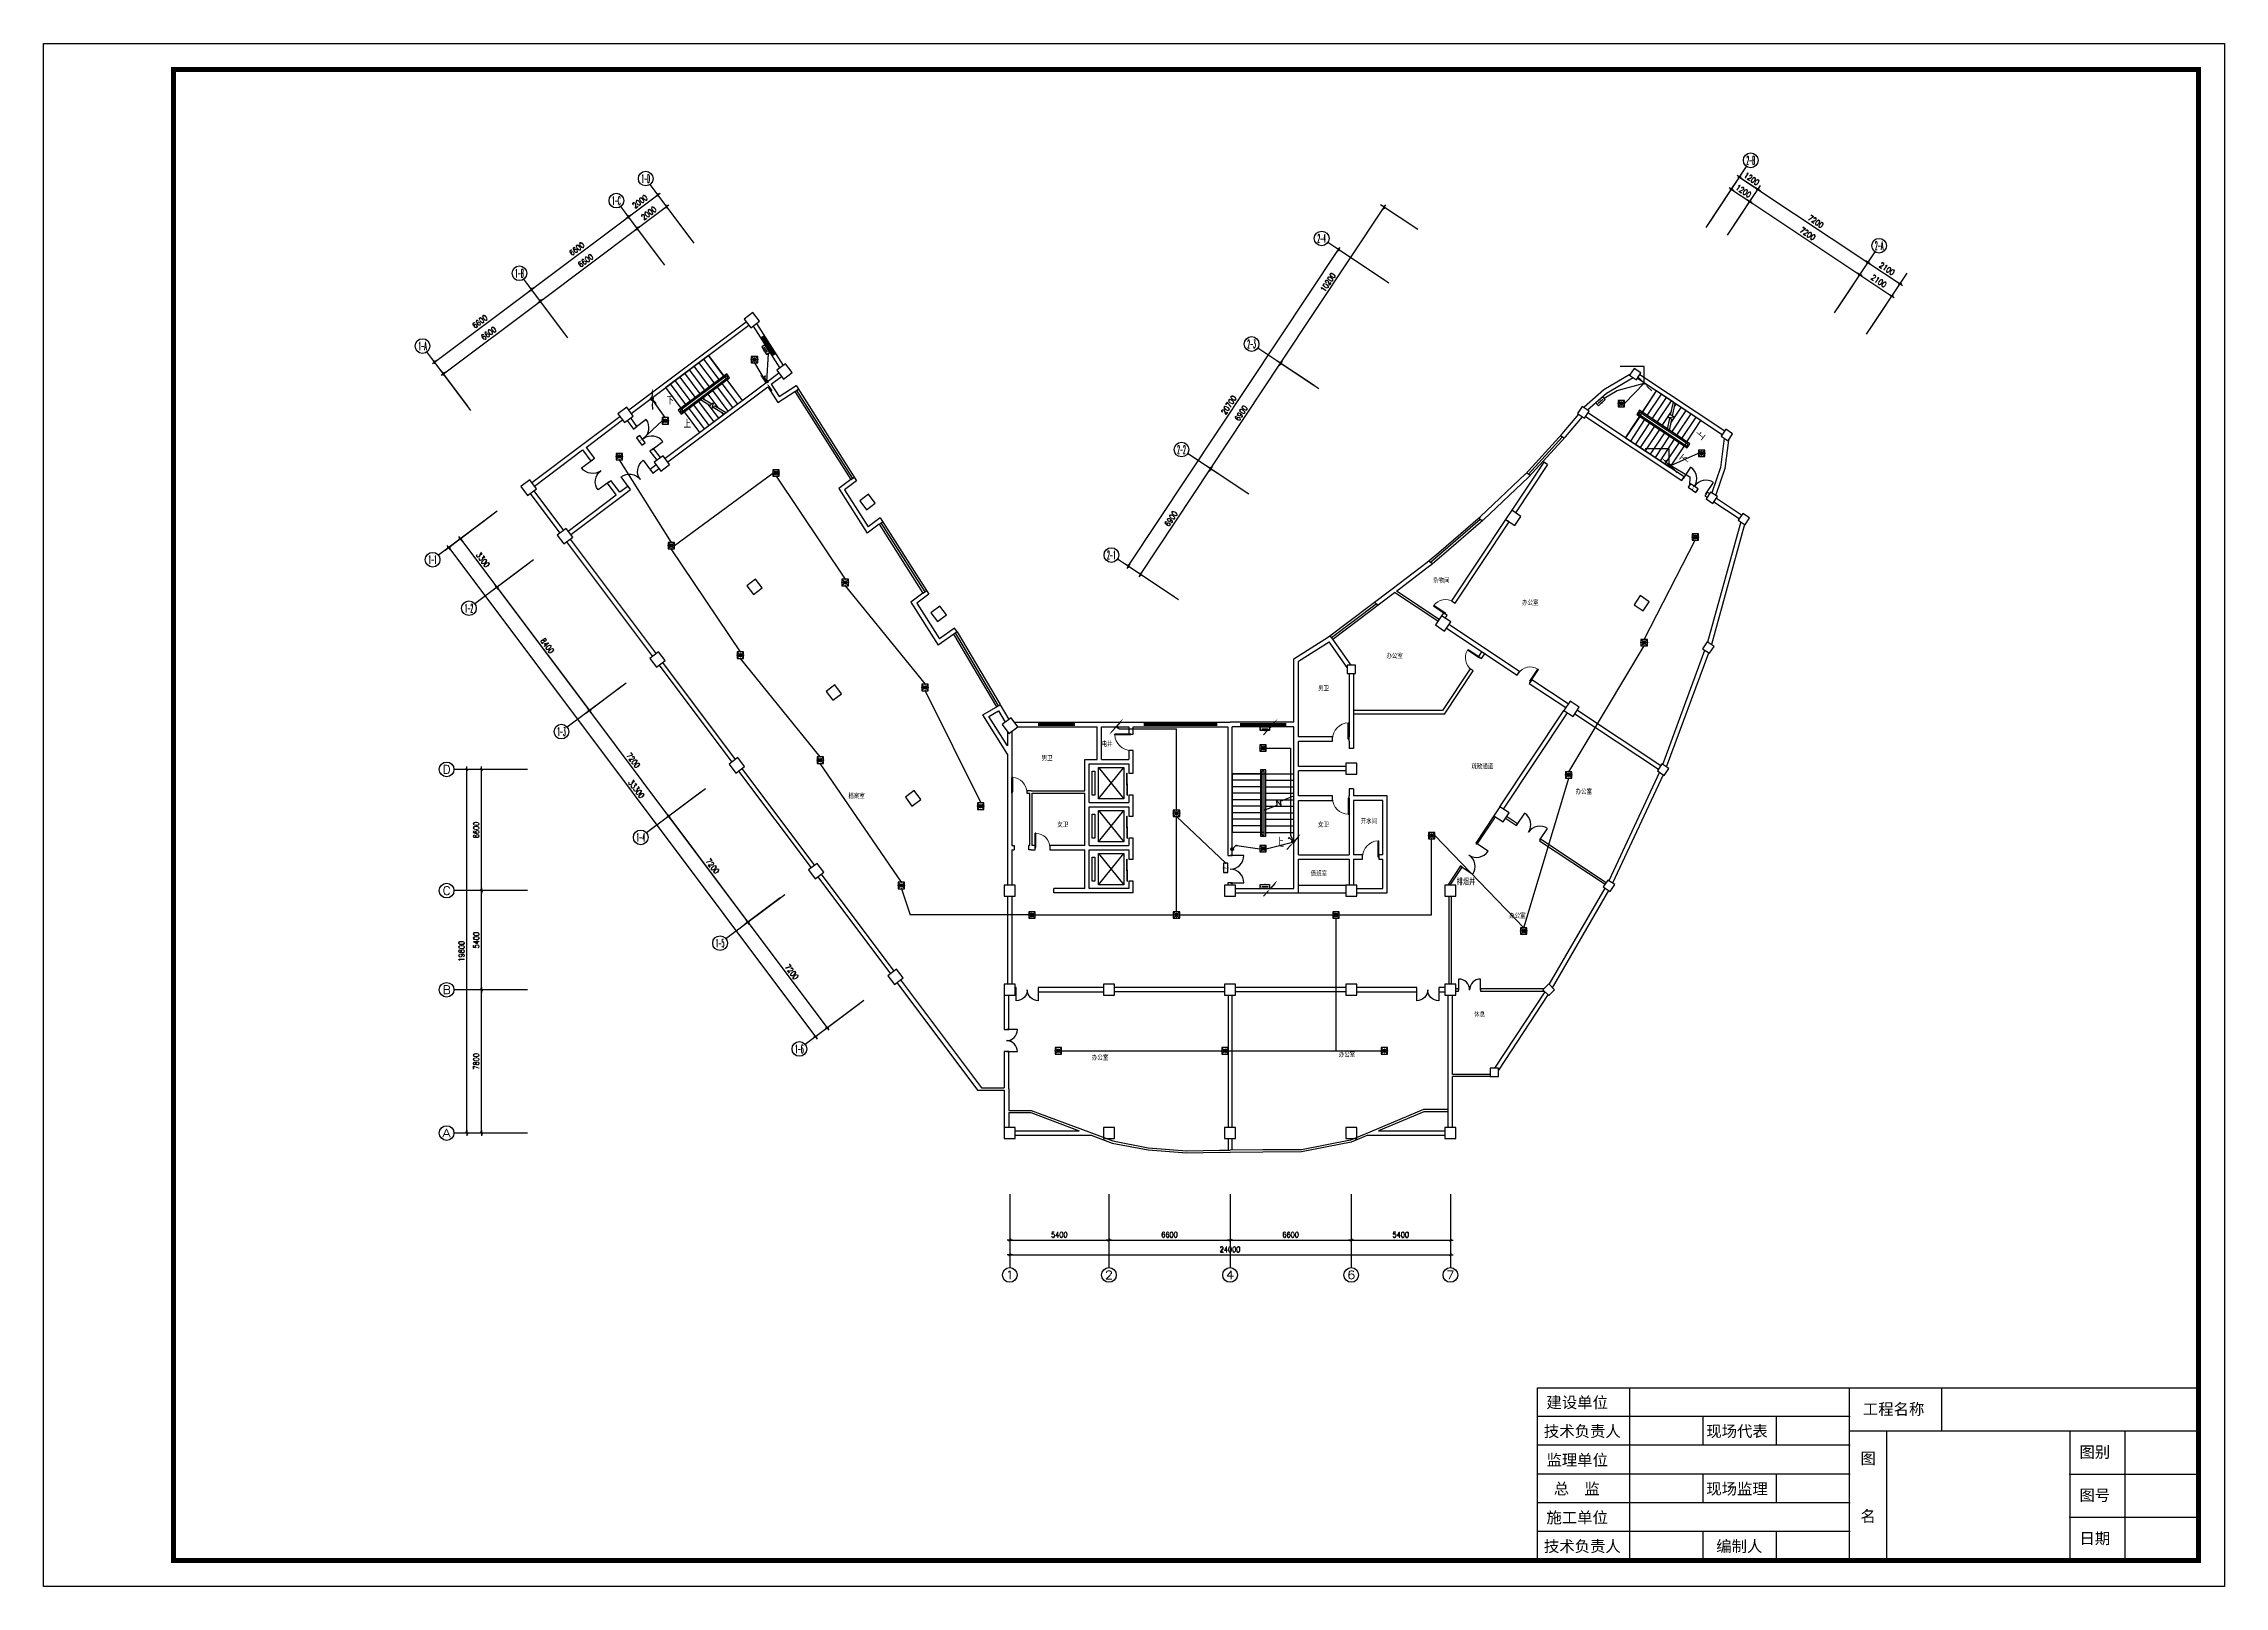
# Model space of a CAD drawing. Extents: x -149393 to 1177518, y -366685 to 296590.
# Drawn here: x 856650 to 975450, y -276685 to -192676 of the extents above; entities that cross this region are included whole.
import ezdxf
from ezdxf.enums import TextEntityAlignment as Align

# ---------------------------------------------------------------- set-up
doc = ezdxf.new("R2010")
doc.units = 0
doc.header["$LTSCALE"] = 1000
doc.header["$MEASUREMENT"] = 0
doc.linetypes.add('常规', pattern=[20, 10, 0, 10])
doc.layers.get('0').update_dxf_attribs({"linetype": 'CONTINUOUS'})
doc.layers.get('Defpoints').update_dxf_attribs({"linetype": 'CONTINUOUS'})
for name, color, linetype in [('AXIS', 3, 'CONTINUOUS'), ('AXIS_TEXT', 7, 'CONTINUOUS'), ('COLUMN', 9, 'CONTINUOUS'), ('EQUIP-消防', 3, 'CONTINUOUS'), ('LWIRE', 4, 'CONTINUOUS'), ('PUB_TITLE', 253, 'CONTINUOUS'), ('STAIR', 2, 'CONTINUOUS'), ('TEL_SYMB', 3, 'CONTINUOUS'), ('TEL_TEXT', 7, 'CONTINUOUS'), ('TH_TEXT', 7, 'CONTINUOUS'), ('WALL', 9, 'CONTINUOUS'), ('WALL-MOVE', 6, 'CONTINUOUS'), ('WINDOW', 4, 'CONTINUOUS'), ('WIRE-应急', 60, '常规')]:
    doc.layers.add(name, color=color, linetype=linetype)
doc.styles.add('_TCH_AXIS', font='COMPLEX', dxfattribs={"bigfont": 'GBCBIG'})
doc.styles.add('_TCH_DIM', font='SIMPLEX', dxfattribs={"bigfont": 'GBCBIG'})
doc.styles.add('_TCH_DIM_T3', font='SIMPLEX', dxfattribs={"width": 0.705882, "bigfont": 'GBCBIG'})
doc.styles.add('_TEL_DIM', font='', dxfattribs={"width": 0.8, "height": 3.5})
doc.styles.add('COMPLEX', font='COMPLEX')
doc.styles.add('DIM_FONT', font='SIMPLEX.shx', dxfattribs={"width": 0.8})
doc.styles.get("Standard").update_dxf_attribs({"font": 'gbenor.shx', "bigfont": 'gbcbig.shx'})
doc.styles.add('宋体', font='')
doc.styles.get('_TEL_DIM').set_extended_font_data('SimSun')
doc.styles.get('宋体').set_extended_font_data('SimSun')
doc.dimstyles.new('_TCH_ARCH&&100', dxfattribs={"dimtxt": 297.5, "dimasz": 100, "dimexe": 250, "dimexo": 300, "dimgap": 126.25, "dimtad": 1, "dimdec": 0, "dimzin": 0, "dimdsep": 46, "dimtxsty": '_TCH_DIM_T3', "dimblk": 'ARCHTICK', "dimcen": 0.09, "dimclrt": 7, "dimazin": 2, "dimtfac": 1, "dimtdec": 0, "dimtix": 1, "dimtmove": 2, "dimatfit": 3, "dimfxl": 1, "dimtolj": 1, "dimtzin": 0, "dimarcsym": 0})
doc.dimstyles.new('DIMN', dxfattribs={"dimtxt": 300, "dimasz": 1, "dimexe": 250, "dimexo": 300, "dimgap": 150, "dimtad": 1, "dimdec": 0, "dimdsep": 46, "dimtxsty": 'DIM_FONT', "dimblk": '_DIMX', "dimcen": 2.5, "dimclrt": 7, "dimadec": 0, "dimazin": 0, "dimtfac": 1, "dimtdec": 0, "dimtix": 1, "dimtmove": 2, "dimatfit": 3, "dimldrblk": '_DIMX', "dimfxl": 1, "dimtolj": 1, "dimarcsym": 0})

# ---------------------------------------------------------------- blocks, each defined once
blk = doc.blocks.new('$equip_U$00000427(cyc-PC)')
for p, q in [((-0.43, -0.43), (0.43, 0.43)), ((-0.43, 0.43), (0.43, -0.43))]:
    blk.add_line(p, q)
blk.add_lwpolyline([(-0.5, 0.5), (-0.5, -0.5), (0.5, -0.5), (0.5, 0.5)], close=True)
blk.add_circle((0, 0), 0.275)
for p in [(-0.5, 0), (0, 0.5), (0.5, 0), (0, -0.5)]:
    blk.add_point(p)
for points in [[(-0.24, 0.14), (0.24, 0.14), (-0.27, 0), (0.27, 0)], [(-0.24, -0.14), (0.24, -0.14), (-0.27, 0), (0.27, 0)], [(-0.14, 0.24), (0.14, 0.24), (-0.24, 0.14), (0.24, 0.14)], [(0, 0.27), (0, 0.27), (-0.14, 0.24), (0.14, 0.24)], [(-0.14, -0.24), (0.14, -0.24), (-0.24, -0.14), (0.24, -0.14)], [(0, -0.27), (0, -0.27), (-0.14, -0.24), (0.14, -0.24)]]:
    blk.add_solid(points)
at = {"color": 7, "style": '_TEL_DIM', "flags": 1}
blk.add_attdef('A', text='', height=0.00002, dxfattribs=at).set_placement((0, 0), align=Align.MIDDLE_CENTER)
blk = doc.blocks.new('$equip_U$00000446(cyc-PC)')
for p, q in [((0.72, 0.66), (-0.72, 0.66)), ((-0.72, 0.66), (-0.72, 0)), ((-0.72, 0), (0.72, 0)), ((0.72, 0), (0.72, 0.66))]:
    blk.add_line(p, q)
for p in [(-0.72, 0.33), (0, 0.66), (0, 0), (0.72, 0.33)]:
    blk.add_point(p)
at = {"width": 0.8}
blk.add_text('E', height=0.45, dxfattribs=at).set_placement((-0.08, 0.11))
at = {"color": 7, "style": '_TEL_DIM', "flags": 1}
blk.add_attdef('A', text='', height=0.00002, dxfattribs=at).set_placement((0, 0), align=Align.MIDDLE_CENTER)
blk = doc.blocks.new('$TelecSys$00000079')
for p, q in [((0.7, 0.7), (0, 0)), ((0.1, 0.1), (0.1, 0.1)), ((-0.1, -0.1), (-0.1, -0.1))]:
    blk.add_line(p, q)
at = {"const_width": 0.142}
blk.add_lwpolyline([(-0.07, 0, 1), (0.07, 0, 1)], format="xyb", close=True, dxfattribs=at)
blk.add_solid([(0.63, 0.77), (0.77, 0.63), (1.15, 1.15)])
at = {"width": 0.8, "flags": 9}
blk.add_attdef('A', (0, 0), '', height=0.00002, dxfattribs=at)
blk = doc.blocks.new('$equip_U$00000423(cyc-PC)')
for p, q in [((0.15, 0.36), (0.63, 0.83)), ((0.63, 0.83), (0.77, 0.69))]:
    blk.add_line(p, q)
blk.add_circle((0, 0.21), 0.208)
for p in [(-0.21, 0.21), (-0.05, 0.4), (0, 0), (0.21, 0.21), (0.7, 0.76)]:
    blk.add_point(p)
for points in [[(-0.18, 0.31), (0.18, 0.31), (-0.21, 0.21), (0.21, 0.21)], [(-0.18, 0.1), (0.18, 0.1), (-0.21, 0.21), (0.21, 0.21)], [(-0.1, 0.39), (0.1, 0.39), (-0.18, 0.31), (0.18, 0.31)], [(-0.1, 0.03), (0.1, 0.03), (-0.18, 0.1), (0.18, 0.1)], [(0, 0.42), (0, 0.42), (-0.1, 0.39), (0.1, 0.39)], [(0, 0), (0, 0), (-0.1, 0.03), (0.1, 0.03)]]:
    blk.add_solid(points)
at = {"color": 7, "style": '_TEL_DIM', "flags": 1}
blk.add_attdef('A', text='', height=0.00002, dxfattribs=at).set_placement((0, 0), align=Align.MIDDLE_CENTER)
blk = doc.blocks.new('$equip_U$00000108(cyc-PC)')
for p, q in [((-0.72, 0.6), (-0.72, 0)), ((0.72, 0.6), (-0.72, 0.6)), ((-0.72, 0), (0.72, 0)), ((-0.48, 0.3), (0.48, 0.3)), ((0.72, 0), (0.72, 0.6))]:
    blk.add_line(p, q)
for p in [(-0.72, 0.3), (0, 0.6), (0, 0), (0.72, 0.3)]:
    blk.add_point(p)
blk.add_solid([(0.24, 0.23), (0.53, 0.3), (0.24, 0.37)])
at = {"color": 7, "style": '_TEL_DIM', "flags": 1}
blk.add_attdef('A', text='', height=0.00002, dxfattribs=at).set_placement((0, 0), align=Align.MIDDLE_CENTER)
blk = doc.blocks.new('$TelecSys$00000078')
for p, q in [((0.1, 0.1), (0.1, 0.1)), ((1.15, 1.15), (0.55, 0.55)), ((-0.1, -0.1), (-0.1, -0.1))]:
    blk.add_line(p, q)
at = {"const_width": 0.142}
blk.add_lwpolyline([(-0.07, 0, 1), (0.07, 0, 1)], format="xyb", close=True, dxfattribs=at)
blk.add_solid([(0.62, 0.48), (0.48, 0.62), (0.1, 0.1)])
at = {"width": 0.8, "flags": 9}
blk.add_attdef('A', (0, 0), '', height=0.00002, dxfattribs=at)
blk = doc.blocks.new('_DIMX')
blk.add_line((-150, 0), (150, 0))
at = {"const_width": 50}
blk.add_lwpolyline([(-70, -70), (70, 70)], dxfattribs=at)
blk = doc.blocks.new('_ArchTick')
at = {"color": 0, "linetype": 'ByBlock', "const_width": 0.4}
blk.add_lwpolyline([(-0.5, -0.5), (0.5, 0.5)], dxfattribs=at)
blk = doc.blocks.new('*D1489')
at = {"layer": 'AXIS', "color": 0, "lineweight": -2, "transparency": 16777216}
for p, q in [((888991, -202742), (890591, -201542)), ((891911, -203302), (890441, -201342)), ((890311, -204502), (888841, -202542))]:
    blk.add_line(p, q, dxfattribs=at)
at = {"layer": 'Defpoints', "color": 0, "transparency": 16777216}
for p in [(890591, -201542), (892091, -203542), (890491, -204742)]:
    blk.add_point(p, dxfattribs=at)
at = {"layer": 'AXIS', "color": 0, "lineweight": -2, "transparency": 16777216, "xscale": 100, "yscale": 100, "zscale": 100}
for p, rotation in [((890591, -201542), 36.87000000000068), ((888991, -202742), 216.8700000000007)]:
    blk.add_blockref('_ArchTick', p, dxfattribs=dict(at, rotation=rotation))
at = {"layer": 'AXIS', "color": 7, "transparency": 16777216, "insert": (889626, -201922), "char_height": 297.5, "attachment_point": 5, "rotation": 36.87, "style": '_TCH_DIM_T3'}
blk.add_mtext('\\A1;2000', dxfattribs=at)
blk = doc.blocks.new('*D1490')
at = {"layer": 'AXIS', "color": 0, "lineweight": -2, "transparency": 16777216}
for p, q in [((891911, -203302), (889961, -200702)), ((890311, -204502), (888361, -201902)), ((888511, -202102), (890111, -200902))]:
    blk.add_line(p, q, dxfattribs=at)
at = {"layer": 'Defpoints', "color": 0, "transparency": 16777216}
for p in [(890111, -200902), (892091, -203542), (890491, -204742)]:
    blk.add_point(p, dxfattribs=at)
at = {"layer": 'AXIS', "color": 0, "lineweight": -2, "transparency": 16777216, "xscale": 100, "yscale": 100, "zscale": 100}
for p, rotation in [((890111, -200902), 36.87000000000068), ((888511, -202102), 216.8700000000007)]:
    blk.add_blockref('_ArchTick', p, dxfattribs=dict(at, rotation=rotation))
at = {"layer": 'AXIS', "color": 7, "transparency": 16777216, "insert": (889146, -201282), "char_height": 297.5, "attachment_point": 5, "rotation": 36.87, "style": '_TCH_DIM_T3'}
blk.add_mtext('\\A1;2000', dxfattribs=at)
blk = doc.blocks.new('*D1491')
at = {"layer": 'AXIS', "color": 0, "lineweight": -2, "transparency": 16777216}
for p, q in [((883711, -206702), (888991, -202742)), ((890311, -204502), (888841, -202542)), ((885031, -208462), (883561, -206502))]:
    blk.add_line(p, q, dxfattribs=at)
at = {"layer": 'Defpoints', "color": 0, "transparency": 16777216}
for p in [(888991, -202742), (890491, -204742), (885211, -208702)]:
    blk.add_point(p, dxfattribs=at)
at = {"layer": 'AXIS', "color": 0, "lineweight": -2, "transparency": 16777216, "xscale": 100, "yscale": 100, "zscale": 100}
for p, rotation in [((888991, -202742), 36.86999999999998), ((883711, -206702), 216.87)]:
    blk.add_blockref('_ArchTick', p, dxfattribs=dict(at, rotation=rotation))
at = {"layer": 'AXIS', "color": 7, "transparency": 16777216, "insert": (886186, -204502), "char_height": 297.5, "attachment_point": 5, "rotation": 36.87, "style": '_TCH_DIM_T3'}
blk.add_mtext('\\A1;6600', dxfattribs=at)
blk = doc.blocks.new('*D1492')
at = {"layer": 'AXIS', "color": 0, "lineweight": -2, "transparency": 16777216}
for p, q in [((890311, -204502), (888361, -201902)), ((883231, -206062), (888511, -202102)), ((885031, -208462), (883081, -205862))]:
    blk.add_line(p, q, dxfattribs=at)
at = {"layer": 'Defpoints', "color": 0, "transparency": 16777216}
for p in [(888511, -202102), (890491, -204742), (885211, -208702)]:
    blk.add_point(p, dxfattribs=at)
at = {"layer": 'AXIS', "color": 0, "lineweight": -2, "transparency": 16777216, "xscale": 100, "yscale": 100, "zscale": 100}
for p, rotation in [((888511, -202102), 36.86999999999998), ((883231, -206062), 216.87)]:
    blk.add_blockref('_ArchTick', p, dxfattribs=dict(at, rotation=rotation))
at = {"layer": 'AXIS', "color": 7, "transparency": 16777216, "insert": (885706, -203862), "char_height": 297.5, "attachment_point": 5, "rotation": 36.87, "style": '_TCH_DIM_T3'}
blk.add_mtext('\\A1;6600', dxfattribs=at)
blk = doc.blocks.new('*D1493')
at = {"layer": 'AXIS', "color": 0, "lineweight": -2, "transparency": 16777216}
for p, q in [((878431, -210662), (883711, -206702)), ((885031, -208462), (883561, -206502)), ((879751, -212422), (878281, -210462))]:
    blk.add_line(p, q, dxfattribs=at)
at = {"layer": 'Defpoints', "color": 0, "transparency": 16777216}
for p in [(883711, -206702), (885211, -208702), (879931, -212662)]:
    blk.add_point(p, dxfattribs=at)
at = {"layer": 'AXIS', "color": 0, "lineweight": -2, "transparency": 16777216, "xscale": 100, "yscale": 100, "zscale": 100}
for p, rotation in [((883711, -206702), 36.86999999999937), ((878431, -210662), 216.8699999999994)]:
    blk.add_blockref('_ArchTick', p, dxfattribs=dict(at, rotation=rotation))
at = {"layer": 'AXIS', "color": 7, "transparency": 16777216, "insert": (880906, -208462), "char_height": 297.5, "attachment_point": 5, "rotation": 36.87, "style": '_TCH_DIM_T3'}
blk.add_mtext('\\A1;6600', dxfattribs=at)
blk = doc.blocks.new('*D1494')
at = {"layer": 'AXIS', "color": 0, "lineweight": -2, "transparency": 16777216}
for p, q in [((877951, -210022), (883231, -206062)), ((885031, -208462), (883081, -205862)), ((879751, -212422), (877801, -209822))]:
    blk.add_line(p, q, dxfattribs=at)
at = {"layer": 'Defpoints', "color": 0, "transparency": 16777216}
for p in [(883231, -206062), (885211, -208702), (879931, -212662)]:
    blk.add_point(p, dxfattribs=at)
at = {"layer": 'AXIS', "color": 0, "lineweight": -2, "transparency": 16777216, "xscale": 100, "yscale": 100, "zscale": 100}
for p, rotation in [((883231, -206062), 36.86999999999977), ((877951, -210022), 216.8699999999998)]:
    blk.add_blockref('_ArchTick', p, dxfattribs=dict(at, rotation=rotation))
at = {"layer": 'AXIS', "color": 7, "transparency": 16777216, "insert": (880426, -207822), "char_height": 297.5, "attachment_point": 5, "rotation": 36.87, "style": '_TCH_DIM_T3'}
blk.add_mtext('\\A1;6600', dxfattribs=at)
blk = doc.blocks.new('*D1495')
at = {"layer": 'AXIS', "color": 0, "lineweight": -2, "transparency": 16777216}
for p, q in [((954373, -207094), (955729, -205053)), ((955591, -205261), (957340, -206424)), ((956123, -208256), (957478, -206215))]:
    blk.add_line(p, q, dxfattribs=at)
at = {"layer": 'Defpoints', "color": 0, "transparency": 16777216}
for p in [(957340, -206424), (954207, -207344), (955957, -208506)]:
    blk.add_point(p, dxfattribs=at)
at = {"layer": 'AXIS', "color": 0, "lineweight": -2, "transparency": 16777216, "xscale": 100, "yscale": 100, "zscale": 100}
for p, rotation in [((955591, -205261), 146.4000000000005), ((957340, -206424), 326.4000000000005)]:
    blk.add_blockref('_ArchTick', p, dxfattribs=dict(at, rotation=rotation))
at = {"layer": 'AXIS', "color": 7, "transparency": 16777216, "insert": (956618, -205613), "char_height": 297.5, "attachment_point": 5, "rotation": 326.4, "style": '_TCH_DIM_T3'}
blk.add_mtext('\\A1;2100', dxfattribs=at)
blk = doc.blocks.new('*D1496')
at = {"layer": 'AXIS', "color": 0, "lineweight": -2, "transparency": 16777216}
for p, q in [((954373, -207094), (956172, -204387)), ((956034, -204595), (957783, -205757)), ((956123, -208256), (957921, -205549))]:
    blk.add_line(p, q, dxfattribs=at)
at = {"layer": 'Defpoints', "color": 0, "transparency": 16777216}
for p in [(957783, -205757), (954207, -207344), (955957, -208506)]:
    blk.add_point(p, dxfattribs=at)
at = {"layer": 'AXIS', "color": 0, "lineweight": -2, "transparency": 16777216, "xscale": 100, "yscale": 100, "zscale": 100}
for p, rotation in [((956034, -204595), 146.4000000000023), ((957783, -205757), 326.4000000000023)]:
    blk.add_blockref('_ArchTick', p, dxfattribs=dict(at, rotation=rotation))
at = {"layer": 'AXIS', "color": 7, "transparency": 16777216, "insert": (957060, -204947), "char_height": 297.5, "attachment_point": 5, "rotation": 326.4, "style": '_TCH_DIM_T3'}
blk.add_mtext('\\A1;2100', dxfattribs=at)
blk = doc.blocks.new('*D1497')
at = {"layer": 'AXIS', "color": 0, "lineweight": -2, "transparency": 16777216}
for p, q in [((948376, -203109), (949732, -201069)), ((949594, -201277), (955591, -205261)), ((954373, -207094), (955729, -205053))]:
    blk.add_line(p, q, dxfattribs=at)
at = {"layer": 'Defpoints', "color": 0, "transparency": 16777216}
for p in [(948210, -203359), (955591, -205261), (954207, -207344)]:
    blk.add_point(p, dxfattribs=at)
at = {"layer": 'AXIS', "color": 0, "lineweight": -2, "transparency": 16777216, "xscale": 100, "yscale": 100, "zscale": 100}
for p, rotation in [((949594, -201277), 146.3999999999997), ((955591, -205261), 326.3999999999997)]:
    blk.add_blockref('_ArchTick', p, dxfattribs=dict(at, rotation=rotation))
at = {"layer": 'AXIS', "color": 7, "transparency": 16777216, "insert": (952745, -203040), "char_height": 297.5, "attachment_point": 5, "rotation": 326.4, "style": '_TCH_DIM_T3'}
blk.add_mtext('\\A1;7200', dxfattribs=at)
blk = doc.blocks.new('*D1498')
at = {"layer": 'AXIS', "color": 0, "lineweight": -2, "transparency": 16777216}
for p, q in [((948376, -203109), (950175, -200402)), ((950037, -200611), (956034, -204595)), ((954373, -207094), (956172, -204387))]:
    blk.add_line(p, q, dxfattribs=at)
at = {"layer": 'Defpoints', "color": 0, "transparency": 16777216}
for p in [(948210, -203359), (956034, -204595), (954207, -207344)]:
    blk.add_point(p, dxfattribs=at)
at = {"layer": 'AXIS', "color": 0, "lineweight": -2, "transparency": 16777216, "xscale": 100, "yscale": 100, "zscale": 100}
for p, rotation in [((950037, -200611), 146.3999999999997), ((956034, -204595), 326.3999999999997)]:
    blk.add_blockref('_ArchTick', p, dxfattribs=dict(at, rotation=rotation))
at = {"layer": 'AXIS', "color": 7, "transparency": 16777216, "insert": (953187, -202374), "char_height": 297.5, "attachment_point": 5, "rotation": 326.4, "style": '_TCH_DIM_T3'}
blk.add_mtext('\\A1;7200', dxfattribs=at)
blk = doc.blocks.new('*D1499')
at = {"layer": 'AXIS', "color": 0, "lineweight": -2, "transparency": 16777216}
for p, q in [((947377, -202445), (948733, -200405)), ((948594, -200613), (949594, -201277)), ((948376, -203109), (949732, -201069))]:
    blk.add_line(p, q, dxfattribs=at)
at = {"layer": 'Defpoints', "color": 0, "transparency": 16777216}
for p in [(949594, -201277), (947211, -202695), (948210, -203359)]:
    blk.add_point(p, dxfattribs=at)
at = {"layer": 'AXIS', "color": 0, "lineweight": -2, "transparency": 16777216, "xscale": 100, "yscale": 100, "zscale": 100}
for p, rotation in [((948594, -200613), 146.4000000000012), ((949594, -201277), 326.4000000000012)]:
    blk.add_blockref('_ArchTick', p, dxfattribs=dict(at, rotation=rotation))
at = {"layer": 'AXIS', "color": 7, "transparency": 16777216, "insert": (949246, -200716), "char_height": 297.5, "attachment_point": 5, "rotation": 326.4, "style": '_TCH_DIM_T3'}
blk.add_mtext('\\A1;1200', dxfattribs=at)
blk = doc.blocks.new('*D1500')
at = {"layer": 'AXIS', "color": 0, "lineweight": -2, "transparency": 16777216}
for p, q in [((947377, -202445), (949175, -199738)), ((948376, -203109), (950175, -200402)), ((949037, -199947), (950037, -200611))]:
    blk.add_line(p, q, dxfattribs=at)
at = {"layer": 'Defpoints', "color": 0, "transparency": 16777216}
for p in [(950037, -200611), (947211, -202695), (948210, -203359)]:
    blk.add_point(p, dxfattribs=at)
at = {"layer": 'AXIS', "color": 0, "lineweight": -2, "transparency": 16777216, "xscale": 100, "yscale": 100, "zscale": 100}
for p, rotation in [((949037, -199947), 146.4000000000012), ((950037, -200611), 326.4000000000012)]:
    blk.add_blockref('_ArchTick', p, dxfattribs=dict(at, rotation=rotation))
at = {"layer": 'AXIS', "color": 7, "transparency": 16777216, "insert": (949689, -200050), "char_height": 297.5, "attachment_point": 5, "rotation": 326.4, "style": '_TCH_DIM_T3'}
blk.add_mtext('\\A1;1200', dxfattribs=at)
blk = doc.blocks.new('*D1501')
at = {"layer": 'AXIS', "color": 0, "lineweight": -2, "transparency": 16777216}
for p, q in [((924038, -210084), (929683, -201588)), ((931515, -202806), (929474, -201450)), ((925870, -211301), (923830, -209946))]:
    blk.add_line(p, q, dxfattribs=at)
at = {"layer": 'Defpoints', "color": 0, "transparency": 16777216}
for p in [(929683, -201588), (931765, -202972), (926120, -211467)]:
    blk.add_point(p, dxfattribs=at)
at = {"layer": 'AXIS', "color": 0, "lineweight": -2, "transparency": 16777216, "xscale": 100, "yscale": 100, "zscale": 100}
for p, rotation in [((929683, -201588), 56.39999999999981), ((924038, -210084), 236.3999999999998)]:
    blk.add_blockref('_ArchTick', p, dxfattribs=dict(at, rotation=rotation))
at = {"layer": 'AXIS', "color": 7, "transparency": 16777216, "insert": (926631, -205684), "char_height": 297.5, "attachment_point": 5, "rotation": 56.4, "style": '_TCH_DIM_T3'}
blk.add_mtext('\\A1;10200', dxfattribs=at)
blk = doc.blocks.new('*D1502')
at = {"layer": 'AXIS', "color": 0, "lineweight": -2, "transparency": 16777216}
for p, q in [((920220, -215831), (924038, -210084)), ((925870, -211301), (923830, -209946)), ((922052, -217049), (920011, -215693))]:
    blk.add_line(p, q, dxfattribs=at)
at = {"layer": 'Defpoints', "color": 0, "transparency": 16777216}
for p in [(924038, -210084), (926120, -211467), (922302, -217215)]:
    blk.add_point(p, dxfattribs=at)
at = {"layer": 'AXIS', "color": 0, "lineweight": -2, "transparency": 16777216, "xscale": 100, "yscale": 100, "zscale": 100}
for p, rotation in [((924038, -210084), 56.40000000000044), ((920220, -215831), 236.4000000000005)]:
    blk.add_blockref('_ArchTick', p, dxfattribs=dict(at, rotation=rotation))
at = {"layer": 'AXIS', "color": 7, "transparency": 16777216, "insert": (921900, -212805), "char_height": 297.5, "attachment_point": 5, "rotation": 56.4, "style": '_TCH_DIM_T3'}
blk.add_mtext('\\A1;6900', dxfattribs=at)
blk = doc.blocks.new('*D1503')
at = {"layer": 'AXIS', "color": 0, "lineweight": -2, "transparency": 16777216}
for p, q in [((916401, -221578), (920220, -215831)), ((922052, -217049), (920011, -215693)), ((918234, -222796), (916193, -221440))]:
    blk.add_line(p, q, dxfattribs=at)
at = {"layer": 'Defpoints', "color": 0, "transparency": 16777216}
for p in [(920220, -215831), (922302, -217215), (918484, -222962)]:
    blk.add_point(p, dxfattribs=at)
at = {"layer": 'AXIS', "color": 0, "lineweight": -2, "transparency": 16777216, "xscale": 100, "yscale": 100, "zscale": 100}
for p, rotation in [((920220, -215831), 56.40000000000044), ((916401, -221578), 236.4000000000005)]:
    blk.add_blockref('_ArchTick', p, dxfattribs=dict(at, rotation=rotation))
at = {"layer": 'AXIS', "color": 7, "transparency": 16777216, "insert": (918081, -218553), "char_height": 297.5, "attachment_point": 5, "rotation": 56.4, "style": '_TCH_DIM_T3'}
blk.add_mtext('\\A1;6900', dxfattribs=at)
blk = doc.blocks.new('*D1504')
at = {"layer": 'AXIS', "color": 0, "lineweight": -2, "transparency": 16777216}
for p, q in [((915735, -221136), (927190, -203894)), ((929689, -205554), (926982, -203756)), ((918234, -222796), (915527, -220997))]:
    blk.add_line(p, q, dxfattribs=at)
at = {"layer": 'Defpoints', "color": 0, "transparency": 16777216}
for p in [(927190, -203894), (929939, -205720), (918484, -222962)]:
    blk.add_point(p, dxfattribs=at)
at = {"layer": 'AXIS', "color": 0, "lineweight": -2, "transparency": 16777216, "xscale": 100, "yscale": 100, "zscale": 100}
for p, rotation in [((927190, -203894), 56.39999999999999), ((915735, -221136), 236.4)]:
    blk.add_blockref('_ArchTick', p, dxfattribs=dict(at, rotation=rotation))
at = {"layer": 'AXIS', "color": 7, "transparency": 16777216, "insert": (921233, -212363), "char_height": 297.5, "attachment_point": 5, "rotation": 56.4, "style": '_TCH_DIM_T3'}
blk.add_mtext('\\A1;20700', dxfattribs=at)
blk = doc.blocks.new('*D1505')
at = {"layer": 'AXIS', "color": 0, "lineweight": -2, "transparency": 16777216}
for p, q in [((888140, -227679), (886180, -229149)), ((886380, -228999), (890700, -234759)), ((892460, -233439), (890500, -234909))]:
    blk.add_line(p, q, dxfattribs=at)
at = {"layer": 'Defpoints', "color": 0, "transparency": 16777216}
for p in [(888380, -227499), (892700, -233259), (890700, -234759)]:
    blk.add_point(p, dxfattribs=at)
at = {"layer": 'AXIS', "color": 0, "lineweight": -2, "transparency": 16777216, "xscale": 100, "yscale": 100, "zscale": 100}
for p, rotation in [((886380, -228999), 126.8700000000011), ((890700, -234759), 306.8700000000011)]:
    blk.add_blockref('_ArchTick', p, dxfattribs=dict(at, rotation=rotation))
at = {"layer": 'AXIS', "color": 7, "transparency": 16777216, "insert": (888760, -231714), "char_height": 297.5, "attachment_point": 5, "rotation": 306.87, "style": '_TCH_DIM_T3'}
blk.add_mtext('\\A1;7200', dxfattribs=at)
blk = doc.blocks.new('*D1506')
at = {"layer": 'AXIS', "color": 0, "lineweight": -2, "transparency": 16777216}
for p, q in [((896780, -239199), (894820, -240669)), ((895020, -240519), (899340, -246279)), ((901100, -244959), (899140, -246429))]:
    blk.add_line(p, q, dxfattribs=at)
at = {"layer": 'Defpoints', "color": 0, "transparency": 16777216}
for p in [(897020, -239019), (901340, -244779), (899340, -246279)]:
    blk.add_point(p, dxfattribs=at)
at = {"layer": 'AXIS', "color": 0, "lineweight": -2, "transparency": 16777216, "xscale": 100, "yscale": 100, "zscale": 100}
for p, rotation in [((895020, -240519), 126.8700000000012), ((899340, -246279), 306.8700000000013)]:
    blk.add_blockref('_ArchTick', p, dxfattribs=dict(at, rotation=rotation))
at = {"layer": 'AXIS', "color": 7, "transparency": 16777216, "insert": (897400, -243234), "char_height": 297.5, "attachment_point": 5, "rotation": 306.87, "style": '_TCH_DIM_T3'}
blk.add_mtext('\\A1;7200', dxfattribs=at)
blk = doc.blocks.new('*D1507')
at = {"layer": 'AXIS', "color": 0, "lineweight": -2, "transparency": 16777216}
for p, q in [((881120, -218319), (878520, -220269)), ((878720, -220119), (898700, -246759)), ((901100, -244959), (898500, -246909))]:
    blk.add_line(p, q, dxfattribs=at)
at = {"layer": 'Defpoints', "color": 0, "transparency": 16777216}
for p in [(881360, -218139), (901340, -244779), (898700, -246759)]:
    blk.add_point(p, dxfattribs=at)
at = {"layer": 'AXIS', "color": 0, "lineweight": -2, "transparency": 16777216, "xscale": 100, "yscale": 100, "zscale": 100}
for p, rotation in [((878720, -220119), 126.8700000000008), ((898700, -246759), 306.8700000000008)]:
    blk.add_blockref('_ArchTick', p, dxfattribs=dict(at, rotation=rotation))
at = {"layer": 'AXIS', "color": 7, "transparency": 16777216, "insert": (888930, -233274), "char_height": 297.5, "attachment_point": 5, "rotation": 306.87, "style": '_TCH_DIM_T3'}
blk.add_mtext('\\A1;33300', dxfattribs=at)
blk = doc.blocks.new('*D1508')
at = {"layer": 'AXIS', "color": 0, "lineweight": -2, "transparency": 16777216}
for p, q in [((892460, -233439), (890500, -234909)), ((890700, -234759), (895020, -240519)), ((896780, -239199), (894820, -240669))]:
    blk.add_line(p, q, dxfattribs=at)
at = {"layer": 'Defpoints', "color": 0, "transparency": 16777216}
for p in [(892700, -233259), (897020, -239019), (895020, -240519)]:
    blk.add_point(p, dxfattribs=at)
at = {"layer": 'AXIS', "color": 0, "lineweight": -2, "transparency": 16777216, "xscale": 100, "yscale": 100, "zscale": 100}
for p, rotation in [((890700, -234759), 126.8700000000003), ((895020, -240519), 306.8700000000003)]:
    blk.add_blockref('_ArchTick', p, dxfattribs=dict(at, rotation=rotation))
at = {"layer": 'AXIS', "color": 7, "transparency": 16777216, "insert": (893080, -237474), "char_height": 297.5, "attachment_point": 5, "rotation": 306.87, "style": '_TCH_DIM_T3'}
blk.add_mtext('\\A1;7200', dxfattribs=at)
blk = doc.blocks.new('*D1509')
at = {"layer": 'AXIS', "color": 0, "lineweight": -2, "transparency": 16777216}
for p, q in [((883100, -220959), (881140, -222429)), ((881340, -222279), (886380, -228999)), ((888140, -227679), (886180, -229149))]:
    blk.add_line(p, q, dxfattribs=at)
at = {"layer": 'Defpoints', "color": 0, "transparency": 16777216}
for p in [(883340, -220779), (888380, -227499), (886380, -228999)]:
    blk.add_point(p, dxfattribs=at)
at = {"layer": 'AXIS', "color": 0, "lineweight": -2, "transparency": 16777216, "xscale": 100, "yscale": 100, "zscale": 100}
for p, rotation in [((881340, -222279), 126.8700000000008), ((886380, -228999), 306.8700000000008)]:
    blk.add_blockref('_ArchTick', p, dxfattribs=dict(at, rotation=rotation))
at = {"layer": 'AXIS', "color": 7, "transparency": 16777216, "insert": (884080, -225474), "char_height": 297.5, "attachment_point": 5, "rotation": 306.87, "style": '_TCH_DIM_T3'}
blk.add_mtext('\\A1;8400', dxfattribs=at)
blk = doc.blocks.new('*D1510')
at = {"layer": 'AXIS', "color": 0, "lineweight": -2, "transparency": 16777216}
for p, q in [((881120, -218319), (879160, -219789)), ((879360, -219639), (881340, -222279)), ((883100, -220959), (881140, -222429))]:
    blk.add_line(p, q, dxfattribs=at)
at = {"layer": 'Defpoints', "color": 0, "transparency": 16777216}
for p in [(881360, -218139), (883340, -220779), (881340, -222279)]:
    blk.add_point(p, dxfattribs=at)
at = {"layer": 'AXIS', "color": 0, "lineweight": -2, "transparency": 16777216, "xscale": 100, "yscale": 100, "zscale": 100}
for p, rotation in [((879360, -219639), 126.8700000000016), ((881340, -222279), 306.8700000000015)]:
    blk.add_blockref('_ArchTick', p, dxfattribs=dict(at, rotation=rotation))
at = {"layer": 'AXIS', "color": 7, "transparency": 16777216, "insert": (880570, -220794), "char_height": 297.5, "attachment_point": 5, "rotation": 306.87, "style": '_TCH_DIM_T3'}
blk.add_mtext('\\A1;3300', dxfattribs=at)
blk = doc.blocks.new('*D1511')
at = {"layer": 'AXIS', "color": 0, "lineweight": -2, "transparency": 16777216}
for p, q in [((921284, -255624), (921284, -258074)), ((927884, -255624), (927884, -258074)), ((921284, -257824), (927884, -257824))]:
    blk.add_line(p, q, dxfattribs=at)
at = {"layer": 'Defpoints', "color": 0, "transparency": 16777216}
for p in [(921284, -255324), (927884, -255324), (927884, -257824)]:
    blk.add_point(p, dxfattribs=at)
at = {"layer": 'AXIS', "color": 0, "lineweight": -2, "transparency": 16777216, "xscale": 100, "yscale": 100, "zscale": 100, "rotation": 180}
blk.add_blockref('_ArchTick', (921284, -257824), dxfattribs=at)
at = {"layer": 'AXIS', "color": 0, "lineweight": -2, "transparency": 16777216, "xscale": 100, "yscale": 100, "zscale": 100}
blk.add_blockref('_ArchTick', (927884, -257824), dxfattribs=at)
at = {"layer": 'AXIS', "color": 7, "transparency": 16777216, "insert": (924584, -257549), "char_height": 297.5, "attachment_point": 5, "style": '_TCH_DIM_T3'}
blk.add_mtext('\\A1;6600', dxfattribs=at)
blk = doc.blocks.new('*D1512')
at = {"layer": 'AXIS', "color": 0, "lineweight": -2, "transparency": 16777216}
for p, q in [((927884, -255624), (927884, -258074)), ((933284, -255624), (933284, -258074)), ((927884, -257824), (933284, -257824))]:
    blk.add_line(p, q, dxfattribs=at)
at = {"layer": 'Defpoints', "color": 0, "transparency": 16777216}
for p in [(927884, -255324), (933284, -255324), (933284, -257824)]:
    blk.add_point(p, dxfattribs=at)
at = {"layer": 'AXIS', "color": 0, "lineweight": -2, "transparency": 16777216, "xscale": 100, "yscale": 100, "zscale": 100, "rotation": 180}
blk.add_blockref('_ArchTick', (927884, -257824), dxfattribs=at)
at = {"layer": 'AXIS', "color": 0, "lineweight": -2, "transparency": 16777216, "xscale": 100, "yscale": 100, "zscale": 100}
blk.add_blockref('_ArchTick', (933284, -257824), dxfattribs=at)
at = {"layer": 'AXIS', "color": 7, "transparency": 16777216, "insert": (930584, -257549), "char_height": 297.5, "attachment_point": 5, "style": '_TCH_DIM_T3'}
blk.add_mtext('\\A1;5400', dxfattribs=at)
blk = doc.blocks.new('*D1513')
at = {"layer": 'AXIS', "color": 0, "lineweight": -2, "transparency": 16777216}
for p, q in [((914684, -255624), (914684, -258074)), ((921284, -255624), (921284, -258074)), ((914684, -257824), (921284, -257824))]:
    blk.add_line(p, q, dxfattribs=at)
at = {"layer": 'Defpoints', "color": 0, "transparency": 16777216}
for p in [(914684, -255324), (921284, -255324), (921284, -257824)]:
    blk.add_point(p, dxfattribs=at)
at = {"layer": 'AXIS', "color": 0, "lineweight": -2, "transparency": 16777216, "xscale": 100, "yscale": 100, "zscale": 100, "rotation": 180}
blk.add_blockref('_ArchTick', (914684, -257824), dxfattribs=at)
at = {"layer": 'AXIS', "color": 0, "lineweight": -2, "transparency": 16777216, "xscale": 100, "yscale": 100, "zscale": 100}
blk.add_blockref('_ArchTick', (921284, -257824), dxfattribs=at)
at = {"layer": 'AXIS', "color": 7, "transparency": 16777216, "insert": (917984, -257549), "char_height": 297.5, "attachment_point": 5, "style": '_TCH_DIM_T3'}
blk.add_mtext('\\A1;6600', dxfattribs=at)
blk = doc.blocks.new('*D1514')
at = {"layer": 'AXIS', "color": 0, "lineweight": -2, "transparency": 16777216}
for p, q in [((909284, -255624), (909284, -258074)), ((914684, -255624), (914684, -258074)), ((909284, -257824), (914684, -257824))]:
    blk.add_line(p, q, dxfattribs=at)
at = {"layer": 'Defpoints', "color": 0, "transparency": 16777216}
for p in [(909284, -255324), (914684, -255324), (914684, -257824)]:
    blk.add_point(p, dxfattribs=at)
at = {"layer": 'AXIS', "color": 0, "lineweight": -2, "transparency": 16777216, "xscale": 100, "yscale": 100, "zscale": 100, "rotation": 180}
blk.add_blockref('_ArchTick', (909284, -257824), dxfattribs=at)
at = {"layer": 'AXIS', "color": 0, "lineweight": -2, "transparency": 16777216, "xscale": 100, "yscale": 100, "zscale": 100}
blk.add_blockref('_ArchTick', (914684, -257824), dxfattribs=at)
at = {"layer": 'AXIS', "color": 7, "transparency": 16777216, "insert": (911984, -257549), "char_height": 297.5, "attachment_point": 5, "style": '_TCH_DIM_T3'}
blk.add_mtext('\\A1;5400', dxfattribs=at)
blk = doc.blocks.new('*D1515')
at = {"layer": 'AXIS', "color": 0, "lineweight": -2, "transparency": 16777216}
for p, q in [((909284, -255624), (909284, -258874)), ((933284, -255624), (933284, -258874)), ((909284, -258624), (933284, -258624))]:
    blk.add_line(p, q, dxfattribs=at)
at = {"layer": 'Defpoints', "color": 0, "transparency": 16777216}
for p in [(909284, -255324), (933284, -255324), (933284, -258624)]:
    blk.add_point(p, dxfattribs=at)
at = {"layer": 'AXIS', "color": 0, "lineweight": -2, "transparency": 16777216, "xscale": 100, "yscale": 100, "zscale": 100, "rotation": 180}
blk.add_blockref('_ArchTick', (909284, -258624), dxfattribs=at)
at = {"layer": 'AXIS', "color": 0, "lineweight": -2, "transparency": 16777216, "xscale": 100, "yscale": 100, "zscale": 100}
blk.add_blockref('_ArchTick', (933284, -258624), dxfattribs=at)
at = {"layer": 'AXIS', "color": 7, "transparency": 16777216, "insert": (921284, -258349), "char_height": 297.5, "attachment_point": 5, "style": '_TCH_DIM_T3'}
blk.add_mtext('\\A1;24000', dxfattribs=at)
blk = doc.blocks.new('*D1516')
at = {"layer": 'AXIS', "color": 0, "lineweight": -2, "transparency": 16777216}
for p, q in [((882706, -244198), (880256, -244198)), ((880506, -251998), (880506, -244198)), ((882706, -251998), (880256, -251998))]:
    blk.add_line(p, q, dxfattribs=at)
at = {"layer": 'Defpoints', "color": 0, "transparency": 16777216}
for p in [(880506, -244198), (883006, -244198), (883006, -251998)]:
    blk.add_point(p, dxfattribs=at)
at = {"layer": 'AXIS', "color": 0, "lineweight": -2, "transparency": 16777216, "xscale": 100, "yscale": 100, "zscale": 100}
for p, rotation in [((880506, -244198), 90), ((880506, -251998), 270)]:
    blk.add_blockref('_ArchTick', p, dxfattribs=dict(at, rotation=rotation))
at = {"layer": 'AXIS', "color": 7, "transparency": 16777216, "insert": (880231, -248098), "char_height": 297.5, "attachment_point": 5, "rotation": 90, "style": '_TCH_DIM_T3'}
blk.add_mtext('\\A1;7800', dxfattribs=at)
blk = doc.blocks.new('*D1517')
at = {"layer": 'AXIS', "color": 0, "lineweight": -2, "transparency": 16777216}
for p, q in [((882406, -232198), (879456, -232198)), ((879706, -251998), (879706, -232198)), ((882406, -251998), (879456, -251998))]:
    blk.add_line(p, q, dxfattribs=at)
at = {"layer": 'Defpoints', "color": 0, "transparency": 16777216}
for p in [(879706, -232198), (882706, -232198), (882706, -251998)]:
    blk.add_point(p, dxfattribs=at)
at = {"layer": 'AXIS', "color": 0, "lineweight": -2, "transparency": 16777216, "xscale": 100, "yscale": 100, "zscale": 100}
for p, rotation in [((879706, -232198), 90), ((879706, -251998), 270)]:
    blk.add_blockref('_ArchTick', p, dxfattribs=dict(at, rotation=rotation))
at = {"layer": 'AXIS', "color": 7, "transparency": 16777216, "insert": (879431, -242098), "char_height": 297.5, "attachment_point": 5, "rotation": 90, "style": '_TCH_DIM_T3'}
blk.add_mtext('\\A1;19800', dxfattribs=at)
blk = doc.blocks.new('*D1518')
at = {"layer": 'AXIS', "color": 0, "lineweight": -2, "transparency": 16777216}
for p, q in [((882706, -238798), (880256, -238798)), ((880506, -244198), (880506, -238798)), ((882706, -244198), (880256, -244198))]:
    blk.add_line(p, q, dxfattribs=at)
at = {"layer": 'Defpoints', "color": 0, "transparency": 16777216}
for p in [(880506, -238798), (883006, -238798), (883006, -244198)]:
    blk.add_point(p, dxfattribs=at)
at = {"layer": 'AXIS', "color": 0, "lineweight": -2, "transparency": 16777216, "xscale": 100, "yscale": 100, "zscale": 100}
for p, rotation in [((880506, -238798), 90), ((880506, -244198), 270)]:
    blk.add_blockref('_ArchTick', p, dxfattribs=dict(at, rotation=rotation))
at = {"layer": 'AXIS', "color": 7, "transparency": 16777216, "insert": (880231, -241498), "char_height": 297.5, "attachment_point": 5, "rotation": 90, "style": '_TCH_DIM_T3'}
blk.add_mtext('\\A1;5400', dxfattribs=at)
blk = doc.blocks.new('*D1519')
at = {"layer": 'AXIS', "color": 0, "lineweight": -2, "transparency": 16777216}
for p, q in [((882706, -232198), (880256, -232198)), ((880506, -238798), (880506, -232198)), ((882706, -238798), (880256, -238798))]:
    blk.add_line(p, q, dxfattribs=at)
at = {"layer": 'Defpoints', "color": 0, "transparency": 16777216}
for p in [(880506, -232198), (883006, -232198), (883006, -238798)]:
    blk.add_point(p, dxfattribs=at)
at = {"layer": 'AXIS', "color": 0, "lineweight": -2, "transparency": 16777216, "xscale": 100, "yscale": 100, "zscale": 100}
for p, rotation in [((880506, -232198), 90), ((880506, -238798), 270)]:
    blk.add_blockref('_ArchTick', p, dxfattribs=dict(at, rotation=rotation))
at = {"layer": 'AXIS', "color": 7, "transparency": 16777216, "insert": (880231, -235498), "char_height": 297.5, "attachment_point": 5, "rotation": 90, "style": '_TCH_DIM_T3'}
blk.add_mtext('\\A1;6600', dxfattribs=at)
blk = doc.blocks.new('_FZHK')
blk.add_lwpolyline([(-0.5, -0.5), (0.5, -0.5), (0.5, 0.5), (-0.5, 0.5)], close=True)
blk = doc.blocks.new('_AXISO')
blk.add_circle((0, 0), 0.5)
at = {"layer": 'AXIS_TEXT', "style": 'COMPLEX', "width": 1.041667}
blk.add_attdef('A', text='', height=0.56, dxfattribs=at).set_placement((-0.25, -0.28), (0.25, -0.28), align=Align.FIT)
blk = doc.blocks.new('$TCHSYS$DOOR2D')
for p, q in [((0.45, 0.975), (0.5, 0.975)), ((0.45, 0), (0.45, 0.975)), ((0.5, 0), (0.45, 0)), ((0.5, 0), (0.5, 0.975))]:
    blk.add_line(p, q)
at = {"lineweight": 13}
blk.add_arc((0.475, 0), 0.975, 91.46928, 180, dxfattribs=at)
blk = doc.blocks.new('$DorLib2D$00000029')
for p, q in [((-0.5, 0.169), (0.02, 0.169)), ((-0.5, 0.169), (-0.5, 0.15)), ((-0.5, 0.15), (0.02, 0.15)), ((-0.02, 0.187), (-0.02, 0.169)), ((-0.02, 0.187), (0.5, 0.187)), ((-0.02, 0.169), (0.5, 0.169)), ((0.02, 0.15), (0.02, 0.169)), ((0.5, 0.187), (0.5, 0.169))]:
    blk.add_line(p, q)
blk = doc.blocks.new('$DorLib2D$00000001')
for p, q in [((0.45, 0.975), (0.5, 0.975)), ((0.45, 0), (0.45, 0.975)), ((0.5, 0), (0.45, 0)), ((0.5, 0), (0.5, 0.975))]:
    blk.add_line(p, q)
at = {"lineweight": 13}
blk.add_arc((0.475, 0), 0.975, 91.46928, 180, dxfattribs=at)
blk = doc.blocks.new('$TCHSYS$WIN2D')
for p, q in [((-0.5, 0.5), (0.5, 0.5)), ((0.5, 0.167), (-0.5, 0.167)), ((0.5, -0.167), (-0.5, -0.167)), ((-0.5, -0.5), (0.5, -0.5))]:
    blk.add_line(p, q)
blk = doc.blocks.new('会签栏')
at = {"layer": 'PUB_TITLE', "color": 4, "lineweight": 30}
blk.add_lwpolyline([(-18000, 0), (-18000, 4700), (0, 4700)], dxfattribs=at)
at = {"layer": 'PUB_TITLE', "color": 4}
for points in [[(-15500, 4700), (-15500, 0)], [(-9500, 0), (-9500, 4700)], [(-7000, 4700), (-7000, 3525)], [(-9500, 3917), (-18000, 3917)], [(-13500, 3917), (-13500, 3133)], [(-11500, 3917), (-11500, 3133)], [(-9500, 3133), (-18000, 3133)], [(-9500, 3525), (0, 3525)], [(-8500, 3525), (-8500, 0)], [(-3500, 3525), (-3500, 0)], [(-2000, 3525), (-2000, 0)], [(-9500, 2350), (-18000, 2350)], [(-13500, 2350), (-13500, 1567)], [(-11500, 2350), (-11500, 1567)], [(-3500, 2350), (0, 2350)], [(-9500, 1567), (-18000, 1567)], [(-9500, 783), (-18000, 783)], [(-13500, 783), (-13500, 0)], [(-11500, 783), (-11500, 0)], [(-3500, 1175), (0, 1175)]]:
    blk.add_lwpolyline(points, dxfattribs=at)
at = {"layer": 'PUB_TITLE'}
for p in [(-9500, 3917), (-9500, 3133), (-9500, 2350), (-9500, 1567), (-9500, 783), (-3500, 1175)]:
    blk.add_point(p, dxfattribs=at)
at = {"layer": 'PUB_TITLE', "color": 4}
blk.add_point((-3500, 2350), dxfattribs=at)
at = {"lineweight": -3, "style": '宋体'}
for s, p in [('建设单位', (-17758, 4147)), ('工程名称', (-9140, 3965)), ('技术负责人', (-17828, 3363)), ('现场代表', (-13405, 3363)), ('图别', (-3241, 2796)), ('监理单位', (-17758, 2580)), ('图', (-9206, 2624)), ('总  监', (-17560, 1797)), ('现场监理', (-13405, 1797)), ('图号', (-3241, 1621)), ('施工单位', (-17758, 1013)), ('名', (-9206, 1049)), ('日期', (-3241, 446)), ('技术负责人', (-17828, 230)), ('编制人', (-13134, 230))]:
    blk.add_text(s, height=307, dxfattribs=at).set_placement(p)

msp = doc.modelspace()

# ---------------------------------------------------------------- linework, layer by layer
at = {"color": 59}
for p, q in [((897643.1, -211294.7), (900940.7, -216477.1)), ((897569.5, -211626), (897772, -211497.2)), ((897569.5, -211626), (900618.9, -216418.4)), ((897569.5, -211626), (900618.9, -216418.4)), ((897670.7, -211561.6), (900720.1, -216354)), ((937535.5, -216113.7), (939379, -214097.9)), ((939479.4, -214166), (939278.6, -214029.9)), ((937633, -216185), (937438.1, -216042.5)), ((900618.9, -216418.4), (900821.4, -216289.6)), ((902223.1, -218492.6), (904874.7, -222659.7)), ((935010.2, -218668.9), (934813.9, -218522.3)), ((902159.8, -218840.1), (902362.3, -218711.2)), ((902159.8, -218840.1), (904552.9, -222601)), ((902159.8, -218840.1), (904552.9, -222601)), ((902261, -218775.6), (904654.1, -222536.6)), ((934912, -218595.6), (932203.4, -220928.1)), ((932312.8, -220995.8), (932094, -220860.5)), ((904552.9, -222601), (904755.4, -222472.2)), ((926811.2, -225016.1), (929242.7, -223172.8)), ((929345.3, -223245.5), (929140, -223100)), ((906211.5, -224829.6), (908553.4, -228793.2)), ((906314.8, -224768.6), (908656.7, -228732.2)), ((906418.1, -224707.5), (908760, -228671.2)), ((926883.7, -225111.7), (926738.7, -224920.5)), ((914109.9, -232098.2), (915500.1, -233798.2)), ((914109.9, -233798.2), (915500.1, -232098.2)), ((914109.9, -234438.2), (915500.1, -236138.2)), ((914109.9, -236138.2), (915500.1, -234438.2)), ((914109.9, -236778.2), (915500.1, -238478.2)), ((914109.9, -238478.2), (915500.1, -236778.2)), ((925003.6, -238498.2), (927583.6, -238498.2)), ((925003.6, -238918.2), (927583.6, -238918.2))]:
    msp.add_line(p, q, dxfattribs=at)
for points in [[(943839.1, -211162.7), (943839.1, -210263.2), (942528.4, -210263.2)], [(945212.7, -215641.2), (945212.7, -214741.7), (943902, -214741.7)]]:
    msp.add_lwpolyline(points)
for points in [[(913779.9, -232298.2), (913908.4, -232298.2), (913908.4, -233598.2), (913779.9, -233598.2)], [(914109.9, -232098.2), (915500.1, -232098.2), (915500.1, -233798.2), (914109.9, -233798.2)], [(913779.9, -234638.2), (913908.4, -234638.2), (913908.4, -235938.2), (913779.9, -235938.2)], [(914109.9, -234438.2), (915500.1, -234438.2), (915500.1, -236138.2), (914109.9, -236138.2)], [(913779.9, -236978.2), (913908.4, -236978.2), (913908.4, -238278.2), (913779.9, -238278.2)], [(914109.9, -236778.2), (915500.1, -236778.2), (915500.1, -238478.2), (914109.9, -238478.2)]]:
    msp.add_lwpolyline(points, close=True, dxfattribs=at)
at = {"layer": 'AXIS'}
for p, q in [((947210.8, -202695.3), (949424.4, -199363.6)), ((892091.4, -203542.2), (889691.4, -200342.2)), ((890491.4, -204742.2), (888091.4, -201542.2)), ((929938.8, -205720.3), (926607.1, -203506.7)), ((954207.4, -207343.7), (956420.9, -204012.1)), ((885211.4, -208702.2), (882811.4, -205502.2)), ((955956.5, -208505.9), (958170.1, -205174.2)), ((879931.4, -212662.2), (877531.4, -209462.2)), ((926120.4, -211467.4), (922788.7, -209253.9)), ((922302, -217214.6), (918970.3, -215001)), ((881360.3, -218139.3), (878160.3, -220539.3)), ((883340.3, -220779.3), (880140.3, -223179.3)), ((883340.3, -220779.3), (880140.3, -223179.3)), ((918483.5, -222961.8), (915151.9, -220748.2)), ((888380.3, -227499.3), (885180.3, -229899.3)), ((883005.5, -232198.2), (879005.5, -232198.2)), ((892700.3, -233259.3), (889500.4, -235659.3)), ((883005.5, -238798.2), (879005.5, -238798.2)), ((883005.5, -238798.2), (879005.5, -238798.2)), ((897020.4, -239019.3), (893820.4, -241419.3)), ((883005.5, -244198.2), (879005.5, -244198.2)), ((883005.5, -244198.2), (879005.5, -244198.2)), ((901340.4, -244779.3), (898140.4, -247179.3)), ((883005.5, -251998.2), (879005.5, -251998.2)), ((909283.6, -255324), (909283.6, -259324)), ((914683.6, -255324), (914683.6, -259324)), ((921283.6, -255324), (921283.6, -259324)), ((927883.6, -255324), (927883.6, -259324)), ((933283.6, -255324), (933283.6, -259324))]:
    msp.add_line(p, q, dxfattribs=at)
for centre in [(949645.8, -199030.4), (956642.3, -203678.9), (877840.3, -220779.3), (879820.3, -223419.3), (884860.3, -230139.3), (878605.5, -232198.2), (889180.4, -235899.3), (878605.5, -238798.2), (878605.5, -244198.2), (878605.5, -251998.2), (909283.6, -259724), (914683.6, -259724), (921283.6, -259724), (927883.6, -259724), (933283.6, -259724)]:
    msp.add_circle(centre, 400, dxfattribs=at)
at = {"layer": 'PUB_TITLE'}
msp.add_lwpolyline([(856650.3, -192676.1), (975450.3, -192676.1), (975450.3, -276684.6), (856650.3, -276684.6)], close=True, dxfattribs=at)
at = {"layer": 'PUB_TITLE', "const_width": 270.7}
msp.add_lwpolyline([(863721.7, -194090.4), (974036, -194090.4), (974036, -275270.4), (863721.7, -275270.4), (863721.7, -194090.4)], close=True, dxfattribs=at)
at = {"layer": 'STAIR', "color": 59}
for p, q in [((892866.3, -209659.7), (890542.7, -211402.5)), ((892930.9, -211359.5), (892091.8, -210240.7)), ((893189.1, -211165.8), (892350, -210047)), ((893447.3, -210972.2), (892608.2, -209853.4)), ((893705.5, -210778.5), (892866.3, -209659.7)), ((892866.3, -209659.7), (894702.4, -212107.7)), ((891381.8, -212521.3), (890542.7, -211402.5)), ((891640, -212327.7), (890800.9, -211208.9)), ((891898.2, -212134), (891059, -211015.2)), ((893863.2, -210660.2), (891224, -212639.7)), ((892156.3, -211940.4), (891317.2, -210821.6)), ((893848.9, -210760.6), (891324.4, -212654)), ((891381.8, -212850), (894021, -210870.6)), ((891396.1, -212749.6), (893920.6, -210856.2)), ((893748.5, -210835.9), (891424.8, -212578.7)), ((892414.5, -211746.8), (891575.4, -210627.9)), ((892672.7, -211553.1), (891833.6, -210434.3)), ((892477.4, -211938.7), (893820.2, -210931.5)), ((893346.9, -211376.2), (894186, -212495)), ((893605.1, -211182.6), (894444.2, -212301.4)), ((893920.6, -210856.2), (893848.9, -210760.6)), ((894021, -210870.6), (893863.2, -210660.2)), ((893863.2, -210988.9), (894702.4, -212107.7)), ((891224, -212639.7), (891381.8, -212850)), ((891496.5, -212674.3), (891424.8, -212578.7)), ((891496.5, -212674.3), (892374.6, -212015.8)), ((891797.7, -212538.1), (892636.9, -213656.9)), ((892055.9, -212344.4), (892895, -213463.2)), ((892314.1, -212150.8), (893153.2, -213269.6)), ((892374.6, -212015.8), (892963, -212377.3)), ((892477.4, -211938.7), (893052.9, -212292.3)), ((892572.3, -211957.1), (892627.7, -212031)), ((892822.9, -212291.2), (893411.4, -213075.9)), ((892830.5, -211763.5), (893376, -212490.8)), ((892963, -212377.3), (893117.9, -212230.7)), ((893117.9, -212230.7), (893053.4, -212545.7)), ((893053.4, -212545.7), (893215.5, -212392.2)), ((893088.7, -211569.8), (893927.8, -212688.7)), ((893125.7, -212477.3), (893721.5, -212843.4)), ((893215.5, -212392.2), (893824.3, -212766.3)), ((893824.3, -212766.3), (894702.4, -212107.7)), ((942824.5, -214137.5), (944517.9, -211588.7)), ((943579.7, -212644.4), (943434.1, -212863.5)), ((946327.5, -214470.1), (943579.7, -212644.4)), ((943743.9, -212753.6), (944517.9, -211588.7)), ((944012.7, -212932.2), (944786.7, -211767.3)), ((944281.6, -213110.8), (945055.5, -211945.9)), ((945432.1, -212196.1), (944517.9, -211588.7)), ((944550.4, -213289.4), (945324.3, -212124.5)), ((945283, -212894.9), (945432.1, -212196.1)), ((945319.1, -213298.7), (945861.9, -212481.7)), ((945393.2, -212951.2), (945539.1, -212267.2)), ((945502.3, -212439.8), (945593.1, -212303.1)), ((946937.2, -213196.1), (945539.1, -212267.2)), ((891324.4, -212654), (891396.1, -212749.6)), ((891539.6, -212731.7), (892378.7, -213850.5)), ((892378.7, -213850.5), (893721.5, -212843.4)), ((893571.2, -212751), (893669.6, -212882.3)), ((943598.4, -212972.6), (942824.5, -214137.5)), ((943867.2, -213151.2), (943093.3, -214316.1)), ((944136, -213329.8), (943362.1, -214494.7)), ((943434.1, -212863.5), (946182, -214689.1)), ((943599.7, -212743.9), (943533.6, -212843.4)), ((943533.6, -212843.4), (946161.9, -214589.7)), ((946228.1, -214490.2), (943599.7, -212743.9)), ((944404.8, -213508.4), (943630.9, -214673.3)), ((943638.1, -212912.9), (946057.4, -214520.3)), ((945102.3, -213742.2), (943704.2, -212813.3)), ((944673.7, -213687), (943899.7, -214851.9)), ((944819.2, -213468), (945322.3, -212710.7)), ((945088, -213646.6), (945139.1, -213569.6)), ((945102.3, -213742.2), (945243.2, -213081.6)), ((945163.5, -213040.9), (945481.9, -212996.4)), ((945353.4, -213137.9), (945163.5, -213040.9)), ((945209.4, -213813.3), (945353.4, -213137.9)), ((946123.6, -214420.7), (945209.4, -213813.3)), ((945481.9, -212996.4), (945283, -212894.9)), ((945356.8, -213825.2), (946130.7, -212660.3)), ((945625.6, -214003.8), (946399.5, -212838.9)), ((945894.4, -214182.4), (946668.4, -213017.5)), ((946163.2, -214361), (946937.2, -213196.1)), ((942824.5, -214137.5), (945243.8, -215744.9)), ((944942.5, -213865.6), (944168.5, -215030.5)), ((945211.3, -214044.2), (944437.4, -215209.1)), ((945480.1, -214222.8), (944706.2, -215387.7)), ((945748.9, -214401.4), (944975, -215566.3)), ((946017.7, -214580), (945243.8, -215744.9)), ((946123.6, -214420.7), (946057.4, -214520.3)), ((946161.9, -214589.7), (946228.1, -214490.2)), ((946182, -214689.1), (946327.5, -214470.1)), ((921403.6, -232435), (921403.6, -235624.4)), ((922939.2, -232435), (921403.6, -232435)), ((921403.6, -232435), (924763.6, -232435)), ((922939.2, -232789.4), (921403.6, -232789.4)), ((923227.9, -232218.5), (922939.2, -232218.5)), ((922939.2, -232218.5), (922939.2, -235841)), ((923149.2, -232297.2), (923017.9, -232297.2)), ((923017.9, -232297.2), (923017.9, -235762.2)), ((923017.9, -232435), (923017.9, -235624.4)), ((923149.2, -235762.2), (923149.2, -232297.2)), ((923149.2, -234278.1), (923149.2, -232435)), ((923227.9, -235841), (923227.9, -232218.5)), ((923227.9, -232435), (924763.6, -232435)), ((923227.9, -232789.4), (924763.6, -232789.4)), ((924763.6, -233640.2), (924763.6, -232435)), ((922939.2, -233143.8), (921403.6, -233143.8)), ((922939.2, -233498.1), (921403.6, -233498.1)), ((922939.2, -233852.5), (921403.6, -233852.5)), ((923227.9, -233143.8), (924763.6, -233143.8)), ((923227.9, -233498.1), (924763.6, -233498.1)), ((923227.9, -233852.5), (924226.2, -233852.5)), ((923854.5, -234140.5), (923827.7, -233907.9)), ((923827.7, -233907.9), (924061.9, -234172)), ((924033.9, -233928.5), (924763.6, -233640.2)), ((924061.9, -234172), (924033.9, -233928.5)), ((924226.2, -233852.5), (924763.6, -233852.5)), ((924763.6, -235624.4), (924763.6, -233781.3)), ((922939.2, -234206.9), (921403.6, -234206.9)), ((922939.2, -234561.3), (921403.6, -234561.3)), ((922939.2, -234915.6), (921403.6, -234915.6)), ((923149.2, -234419.2), (923854.5, -234140.5)), ((923149.2, -235624.4), (923149.2, -234419.2)), ((923227.9, -234206.9), (923686.5, -234206.9)), ((923227.9, -234561.3), (924763.6, -234561.3)), ((923227.9, -234915.6), (924763.6, -234915.6)), ((923686.5, -234206.9), (924763.6, -234206.9)), ((922939.2, -235270), (921403.6, -235270)), ((922939.2, -235624.4), (921403.6, -235624.4)), ((922939.2, -235841), (923227.9, -235841)), ((923149.2, -235624.4), (923017.9, -235624.4)), ((923017.9, -235762.2), (923149.2, -235762.2)), ((923227.9, -235270), (924763.6, -235270)), ((923227.9, -235624.4), (924763.6, -235624.4))]:
    msp.add_line(p, q, dxfattribs=at)
at = {"layer": 'TEL_SYMB', "color": 59, "elevation": 1793}
for points in [[(890854.6, -212087.4, 0, 0, 0), (893881.2, -209817.5, 0, 0, 0), (894835, -211089.3, 0, 0, 0), (893515.4, -212079, 95.6, 0, 0), (893228.5, -212294.2, 0, 0, 0)], [(945785, -215221.9, 0, 0, 0), (942633.9, -213128.3, 0, 0, 0), (943513.7, -211804.1, 0, 0, 0), (944887.6, -212717, 95.6, 0, 0), (945186.3, -212915.4, 0, 0, 0)]]:
    msp.add_lwpolyline(points, format="xyseb", dxfattribs=at)
at = {"layer": 'TEL_SYMB', "color": 59}
for points in [[(891808.5, -213359.2, 0, 0, 0), (892683.5, -212703, 95.6, 0, 0), (892970.3, -212487.8, 0, 0, 0)], [(946664.8, -213897.7, 0, 0, 0), (945753.8, -213292.5, 95.6, 0, 0), (945455.1, -213094, 0, 0, 0)], [(923956.4, -235801.6, 0, 0, 0), (923956.4, -234600.6, 105, 0, 0), (923956.4, -234206.9, 0, 0, 0)]]:
    msp.add_lwpolyline(points, format="xyseb", dxfattribs=at)
at = {"layer": 'WALL', "color": 59}
for p, q in [((888522.8, -212617.4), (894922.8, -207817.4)), ((888666.8, -212809.4), (895066.8, -208009.4)), ((895300.1, -208059.4), (896753.8, -210344.1)), ((895492.6, -207915), (896946.4, -210199.7)), ((890502.8, -215257.4), (896060.3, -211089.3)), ((890646.8, -215449.4), (896100.6, -211359.1)), ((896060.3, -211089.3), (896699.6, -210609.8)), ((896100.6, -211359.1), (896644.8, -212214.4)), ((896293.2, -211214.6), (896843.6, -210801.8)), ((896293.2, -211214.6), (896718.5, -211883.1)), ((896718.5, -211883.1), (897643.1, -211294.7)), ((943061.7, -210702.1), (941646.9, -211531.6)), ((943248, -210871.1), (941788.2, -211727)), ((943473.8, -210895), (948096.5, -213966.4)), ((943606.6, -210695.1), (948229.3, -213766.5)), ((896644.8, -212214.4), (897569.5, -211626)), ((941646.9, -211531.6), (940572.3, -212477.7)), ((941788.2, -211727), (940755.1, -212636.5)), ((885959.6, -214539.8), (888042.8, -212977.4)), ((886199.6, -214659.8), (888186.8, -213169.4)), ((888438.8, -213205.4), (888783, -213664.2)), ((888975, -213520.2), (888630.8, -213061.4)), ((888783, -213664.2), (888975, -213520.2)), ((939371.1, -213928.8), (940279.6, -212860.9)), ((939553.9, -214084.3), (940480.9, -212994.6)), ((940648.1, -212979.6), (945891.7, -216463.4)), ((946024.5, -216263.5), (940780.9, -212779.7)), ((883242.8, -216577.4), (885959.6, -214539.8)), ((883386.8, -216769.4), (886007.6, -214803.8)), ((886007.6, -214803.8), (886459.7, -215406.7)), ((886199.6, -214659.8), (886651.7, -215262.7)), ((889875, -214720.2), (889683, -214864.2)), ((889683, -214864.2), (890058.8, -215365.4)), ((890250.8, -215221.4), (889875, -214720.2)), ((937372.4, -216114.3), (939373.9, -213925.6)), ((937549.5, -216276.3), (939551, -214087.6)), ((948206, -214165.2), (947994.1, -215757.2)), ((948434, -214271.5), (948229, -215811.7)), ((886651.7, -215262.7), (886459.7, -215406.7)), ((890022.8, -215617.4), (889685.5, -215870.4)), ((889685.5, -215870.4), (889829.5, -216062.4)), ((889829.5, -216062.4), (890166.8, -215809.4)), ((934918.7, -218429.4), (937378.6, -216108)), ((938369.8, -215463.9), (936624.8, -218086.4)), ((938569.6, -215596.8), (936824.7, -218219.2)), ((938569.6, -215596.8), (938369.8, -215463.9)), ((947994.1, -215757.2), (947530.5, -217138.1)), ((948229, -215811.7), (947746.3, -217249.2)), ((883158.8, -217165.4), (884778.8, -219325.4)), ((883350.8, -217021.4), (884970.8, -219181.4)), ((885222.8, -219217.4), (887843.6, -217251.8)), ((885366.8, -219409.4), (888083.6, -217371.8)), ((887359.7, -216606.7), (887551.7, -216462.7)), ((887843.6, -217251.8), (887359.7, -216606.7)), ((888035.6, -217107.8), (887551.7, -216462.7)), ((888485.5, -216770.4), (888035.6, -217107.8)), ((888083.6, -217371.8), (888629.5, -216962.4)), ((888629.5, -216962.4), (888485.5, -216770.4)), ((900618.9, -216418.4), (899964.7, -216909.1)), ((899964.7, -216909.1), (901505.6, -219330.7)), ((900940.7, -216477.1), (900286.5, -216967.7)), ((900286.5, -216967.7), (901568.9, -218983.2)), ((935083.4, -218603.9), (937543.3, -216282.6)), ((945891.7, -216463.4), (946024.5, -216263.5)), ((947273.9, -217093.6), (947141.1, -217293.5)), ((947141.1, -217293.5), (947269.8, -217379.1)), ((947402.6, -217179.2), (947273.9, -217093.6)), ((902223.1, -218492.6), (901568.9, -218983.2)), ((932653.7, -220382), (934922.7, -218425.8)), ((936296.3, -218588.5), (933351.9, -223013.7)), ((947644.6, -217628.1), (949018.9, -218541.2)), ((947777.4, -217428.2), (949151.7, -218341.3)), ((885330.8, -219661.4), (890010.9, -225901.4)), ((902159.8, -218840.1), (901505.6, -219330.7)), ((932810.4, -220563.8), (935079.4, -218607.5)), ((933551.8, -223146.6), (936496.2, -218721.4)), ((936496.2, -218721.4), (936396.3, -218654.9)), ((949104.4, -218724), (947293.1, -225264.4)), ((949314.7, -218863.8), (947503.4, -225404.2)), ((885138.8, -219805.4), (889818.9, -226045.4)), ((930118.6, -222358.1), (932029, -220909.8)), ((932024, -220913.8), (932654.6, -220381.2)), ((932178.9, -221097.1), (932809.5, -220564.6)), ((930347.5, -222485.7), (932174, -221101.1)), ((904552.9, -222601), (903898.7, -223091.7)), ((903898.7, -223091.7), (905388.8, -225433.5)), ((904874.7, -222659.7), (904220.5, -223150.4)), ((904220.5, -223150.4), (905456.1, -225092.3)), ((926651, -224987), (930118.6, -222358.1)), ((926883.7, -225111.7), (930246.3, -222562.5)), ((932607.1, -224133.4), (930246.3, -222562.5)), ((932673.6, -224033.5), (930347.5, -222485.7)), ((933351.9, -223013.7), (933551.8, -223146.6)), ((906279.8, -224511.4), (905456.1, -225092.3)), ((906418.1, -224707.5), (906279.8, -224511.4)), ((932908.8, -223679.7), (932806.4, -223833.6)), ((933108.6, -223812.6), (932908.8, -223679.7)), ((933006.3, -223966.4), (933108.6, -223812.6)), ((933073.7, -224515.4), (936917.4, -227069.1)), ((937050.2, -226869.2), (933206.5, -224315.5)), ((906418.1, -224707.5), (905388.8, -225433.5)), ((924763.6, -226168.8), (926651, -224987)), ((925003.6, -226301.7), (926686.2, -225248.1)), ((927658.6, -226640.7), (926686.2, -225248.1)), ((927872.8, -226528.3), (926883.7, -225111.7)), ((944851.1, -231926.1), (947152.1, -225711)), ((890178.9, -226525.4), (894138.9, -231805.4)), ((890370.9, -226381.4), (894330.9, -231661.4)), ((924763.6, -229633.3), (924763.6, -226168.8)), ((925003.6, -229753.3), (925003.6, -226301.7)), ((936917.4, -227069.1), (937050.2, -226869.2)), ((945056.5, -232062.5), (947357.5, -225847.5)), ((927763.6, -226978.3), (927763.6, -229092)), ((928003.6, -226978.3), (928003.6, -229092)), ((937716.5, -227311.9), (937583.7, -227511.8)), ((937583.7, -227511.8), (939570.5, -228831.9)), ((939703.3, -228632), (937716.5, -227311.9)), ((907807.1, -229234.2), (908751.7, -228676.1)), ((909163.6, -231365.9), (907807.1, -229234.2)), ((908142.8, -229314.6), (908667.1, -229004.8)), ((908667.1, -229004.8), (909037.4, -229631.5)), ((908751.7, -228676.1), (909230.6, -229486.6)), ((927763.6, -229092), (927763.6, -230422.7)), ((928003.6, -229092), (928003.6, -230542.7)), ((935984.5, -234229.2), (939470.9, -228981.8)), ((936184.4, -234362), (939670.8, -229114.6)), ((940070.3, -229163.9), (944619.7, -232186.5)), ((940203.1, -228964), (944752.5, -231986.6)), ((909163.6, -230918.9), (908142.8, -229314.6)), ((909163.6, -230138.3), (909163.6, -230918.9)), ((909403.6, -230106.8), (909403.6, -231331)), ((909534.9, -229633.3), (914165.2, -229633.3)), ((909714.9, -229873.3), (914045.2, -229873.3)), ((914045.2, -231658.2), (914045.2, -229873.3)), ((914165.2, -229633.3), (915883.6, -229633.3)), ((914285.2, -229873.3), (915763.6, -229873.3)), ((914285.2, -231658.2), (914285.2, -229873.3)), ((915763.6, -229873.3), (915763.6, -230270.7)), ((915763.6, -230270.7), (916003.6, -230270.7)), ((915883.6, -229633.3), (921283.6, -229633.3)), ((916003.6, -230270.7), (916003.6, -229873.3)), ((916003.6, -229873.3), (921163.6, -229873.3)), ((921163.6, -229873.3), (921163.6, -236881.9)), ((924763.6, -229633.3), (921283.6, -229633.3)), ((924763.6, -229873.3), (921403.6, -229873.3)), ((921403.6, -236881.9), (921403.6, -229873.3)), ((924763.6, -230542.7), (924763.6, -229873.3)), ((925003.6, -230422.7), (925003.6, -229753.3)), ((926863.6, -230422.7), (925003.6, -230422.7)), ((926863.6, -230662.7), (926863.6, -230422.7)), ((927763.6, -230662.7), (927763.6, -230422.7)), ((909163.6, -231365.9), (909163.6, -236458.2)), ((909403.6, -231331), (909403.6, -236338.2)), ((913363.6, -231658.2), (914045.2, -231658.2)), ((913363.6, -233362.5), (913363.6, -231658.2)), ((914285.2, -231658.2), (915763.6, -231658.2)), ((916003.6, -231170.7), (915763.6, -231170.7)), ((915763.6, -231170.7), (915763.6, -231658.2)), ((916003.6, -231778.2), (916003.6, -231170.7)), ((924763.6, -232153.3), (924763.6, -230542.7)), ((925003.6, -232033.3), (925003.6, -230662.7)), ((925003.6, -230662.7), (926863.6, -230662.7)), ((927763.6, -230662.7), (927763.6, -231053.3)), ((928003.6, -231053.3), (927763.6, -231053.3)), ((928003.6, -230542.7), (928003.6, -231053.3)), ((894498.9, -232285.4), (898458.9, -237565.4)), ((894690.9, -232141.4), (898650.9, -237421.4)), ((913603.6, -231898.2), (914165.2, -231898.2)), ((913603.6, -233422.5), (913603.6, -231898.2)), ((914165.2, -231898.2), (915763.6, -231898.2)), ((915763.6, -231898.2), (915763.6, -232408.3)), ((915763.6, -232408.3), (916003.6, -232408.3)), ((916003.6, -232408.3), (916003.6, -231778.2)), ((924763.6, -233764), (924763.6, -232153.3)), ((927583.6, -232033.3), (925003.6, -232033.3)), ((927583.6, -232273.3), (925003.6, -232273.3)), ((925003.6, -233644), (925003.6, -232273.3)), ((944676.3, -232350.2), (941919.7, -238262.6)), ((944878.4, -232484.5), (942121.9, -238396.9)), ((909403.6, -233482.5), (909403.6, -233362.5)), ((910443.9, -233362.5), (910203.6, -233362.5)), ((910203.6, -233362.5), (910203.6, -233482.5)), ((910203.6, -233482.5), (910383.9, -233482.5)), ((910383.9, -236338.2), (910383.9, -233482.5)), ((910443.9, -233362.5), (913363.6, -233362.5)), ((910503.9, -236338.2), (910503.9, -233482.5)), ((910503.9, -233482.5), (913363.6, -233482.5)), ((913363.6, -234118.2), (913363.6, -233482.5)), ((913603.6, -233998.2), (913603.6, -233422.5)), ((913603.6, -233998.2), (915763.6, -233998.2)), ((916003.6, -233608.3), (915763.6, -233608.3)), ((915763.6, -233608.3), (915763.6, -233998.2)), ((916003.6, -234118.2), (916003.6, -233608.3)), ((924763.6, -236968.6), (924763.6, -233764)), ((926863.6, -233644), (925003.6, -233644)), ((925003.6, -233884), (926863.6, -233884)), ((925003.6, -236848.6), (925003.6, -233884)), ((926863.6, -233884), (926863.6, -233644)), ((927763.6, -233253.3), (927763.6, -233644)), ((928003.6, -233253.3), (927763.6, -233253.3)), ((927763.6, -233884), (927763.6, -233644)), ((927763.6, -233884), (927763.6, -236848.6)), ((928003.6, -233253.3), (928003.6, -233644)), ((929839.6, -233644), (928003.6, -233644)), ((928003.6, -233884), (928003.6, -236848.6)), ((929599.6, -233884), (928003.6, -233884)), ((929599.6, -236848.6), (929599.6, -233884)), ((929839.6, -236968.6), (929839.6, -233644)), ((913363.6, -236338.2), (913363.6, -234118.2)), ((913603.6, -236338.2), (913603.6, -234238.2)), ((913603.6, -234238.2), (915763.6, -234238.2)), ((915763.6, -234238.2), (915763.6, -234748.3)), ((915763.6, -234748.3), (916003.6, -234748.3)), ((916003.6, -234748.3), (916003.6, -234118.2)), ((935652.5, -234729), (934669.8, -236208)), ((934753.1, -236263.4), (935735.8, -234784.3)), ((909403.6, -236338.2), (909523.6, -236338.2)), ((909523.6, -236338.2), (909523.6, -236578.2)), ((910383.9, -236338.2), (910323.9, -236338.2)), ((910323.9, -236578.2), (910323.9, -236338.2)), ((910663.7, -236338.2), (910503.9, -236338.2)), ((910663.7, -236578.2), (910663.7, -236338.2)), ((913363.6, -236338.2), (911463.7, -236338.2)), ((911463.7, -236338.2), (911463.7, -236578.2)), ((913603.6, -236338.2), (915763.6, -236338.2)), ((916003.6, -235948.3), (915763.6, -235948.3)), ((915763.6, -235948.3), (915763.6, -236338.2)), ((916003.6, -236458.2), (916003.6, -235948.3)), ((934669.8, -236208), (934753.1, -236263.4)), ((909163.6, -236458.2), (909163.6, -238498.2)), ((909403.6, -236578.2), (909523.6, -236578.2)), ((909403.6, -236578.2), (909403.6, -238498.2)), ((910443.9, -236578.2), (910323.9, -236578.2)), ((910443.9, -236578.2), (910663.7, -236578.2)), ((911463.7, -236578.2), (913363.6, -236578.2)), ((913363.6, -238678.2), (913363.6, -236578.2)), ((913603.6, -238678.2), (913603.6, -236578.2)), ((913603.6, -236578.2), (915763.6, -236578.2)), ((915763.6, -236578.2), (915763.6, -237088.3)), ((915763.6, -237088.3), (916003.6, -237088.3)), ((916003.6, -237088.3), (916003.6, -236458.2)), ((921163.6, -236881.9), (921403.6, -236881.9)), ((924763.6, -238678.2), (924763.6, -236968.6)), ((925003.6, -236848.6), (927763.6, -236848.6)), ((925003.6, -238918.2), (925003.6, -237088.6)), ((925003.6, -237088.6), (927763.6, -237088.6)), ((927763.6, -237088.6), (927763.6, -238498.2)), ((928495, -236848.6), (928003.6, -236848.6)), ((928003.6, -237088.6), (928003.6, -238498.2)), ((928003.6, -237088.6), (928495, -237088.6)), ((928495, -237088.6), (928495, -236848.6)), ((929599.6, -236848.6), (929395, -236848.6)), ((929395, -236848.6), (929395, -237088.6)), ((929395, -237088.6), (929599.6, -237088.6)), ((929599.6, -238678.2), (929599.6, -237088.6)), ((929839.6, -238918.2), (929839.6, -236968.6)), ((933839.7, -237457.4), (933148.2, -238498.2)), ((933268.3, -238498.2), (933923, -237512.7)), ((933923, -237512.7), (933839.7, -237457.4)), ((898818.9, -238045.4), (902778.9, -243325.4)), ((899010.9, -237901.4), (902970.9, -243181.4)), ((913363.6, -238678.2), (911683.6, -238678.2)), ((911683.6, -238918.2), (911683.6, -238678.2)), ((915763.6, -238678.2), (913603.6, -238678.2)), ((916003.6, -238288.3), (915763.6, -238288.3)), ((915763.6, -238288.3), (915763.6, -238678.2)), ((916003.6, -238918.2), (916003.6, -238288.3)), ((921403.6, -238381.9), (921163.6, -238381.9)), ((921163.6, -238381.9), (921163.6, -238498.2)), ((921403.6, -238498.2), (921403.6, -238381.9)), ((921583.6, -238678.2), (924763.6, -238678.2)), ((928183.6, -238678.2), (929599.6, -238678.2)), ((938669.5, -243909.1), (941711.4, -238664.5)), ((909163.6, -239098.2), (909163.6, -243898.2)), ((909403.6, -239098.2), (909403.6, -243898.2)), ((913483.6, -238918.2), (911683.6, -238918.2)), ((916003.6, -238918.2), (913483.6, -238918.2)), ((921583.6, -238918.2), (925003.6, -238918.2)), ((928183.6, -238918.2), (929839.6, -238918.2)), ((933223.6, -243898.2), (933223.6, -239098.2)), ((933343.6, -243898.2), (933343.6, -239098.2)), ((938845.1, -244084.7), (941911.7, -238797.5)), ((903138.9, -243805.4), (907528.6, -249658.2)), ((903330.9, -243661.4), (907738.6, -249538.2)), ((908983.6, -244498.2), (908983.6, -246365.7)), ((909223.6, -246365.7), (909223.6, -244498.2)), ((909638.3, -244078.2), (909583.6, -244078.2)), ((909583.6, -244318.2), (909638.3, -244318.2)), ((909638.3, -244318.2), (909638.3, -244078.2)), ((914383.6, -244078.2), (910838.3, -244078.2)), ((910838.3, -244078.2), (910838.3, -244318.2)), ((910838.3, -244318.2), (914383.6, -244318.2)), ((920983.6, -244078.2), (914983.6, -244078.2)), ((920983.6, -244318.2), (914983.6, -244318.2)), ((927583.6, -244078.2), (921583.6, -244078.2)), ((927583.6, -244318.2), (921583.6, -244318.2)), ((931450.5, -244078.2), (928183.6, -244078.2)), ((928183.6, -244318.2), (931450.5, -244318.2)), ((931450.5, -244318.2), (931450.5, -244078.2)), ((932983.6, -244078.2), (932650.5, -244078.2)), ((932650.5, -244078.2), (932650.5, -244318.2)), ((932650.5, -244318.2), (932983.6, -244318.2)), ((933163.6, -248863.2), (933163.6, -244498.2)), ((933403.6, -248803.2), (933403.6, -244498.2)), ((933731, -244151.2), (933583.6, -244151.2)), ((933583.6, -244271.2), (933731, -244271.2)), ((933731, -244271.2), (933731, -244151.2)), ((938369.3, -244151.2), (934931, -244151.2)), ((934931, -244151.2), (934931, -244271.2)), ((934931, -244271.2), (938395.3, -244271.2)), ((938427.7, -244303.6), (935687.8, -248473.2)), ((938601, -244476.9), (935908.6, -248574.3)), ((908983.6, -246365.7), (909223.6, -246365.7)), ((909223.6, -247565.7), (908983.6, -247565.7)), ((908983.6, -247565.7), (908983.6, -249538.2)), ((909223.6, -249598.2), (909223.6, -247565.7)), ((933163.6, -251698.2), (933163.6, -248863.2)), ((935458.6, -248803.2), (933403.6, -248803.2)), ((935458.6, -248923.2), (933403.6, -248923.2)), ((933403.6, -251698.2), (933403.6, -248923.2)), ((907528.6, -249658.2), (908983.6, -249658.2)), ((907738.6, -249538.2), (908983.6, -249538.2)), ((908983.6, -249658.2), (908983.6, -250826)), ((909223.6, -249598.2), (909223.6, -250766)), ((908983.6, -250826), (908983.6, -251698.2)), ((909223.6, -250766), (910445.1, -250766)), ((909223.6, -250886), (909223.6, -251698.2)), ((909223.6, -250886), (910423.4, -250886)), ((910423.4, -250886), (913070.7, -251878.2)), ((910445.1, -250766), (913582.8, -251942.1)), ((931820.8, -250719.6), (928901.6, -251942.9)), ((931844.9, -250839.6), (929366.4, -251878.2)), ((933163.6, -250719.6), (931820.8, -250719.6)), ((933163.6, -250839.6), (931844.9, -250839.6)), ((933163.6, -250839.6), (933163.6, -250719.6)), ((909583.6, -251878.2), (913070.7, -251878.2)), ((909583.6, -252118.2), (913711, -252118.2)), ((913582.8, -251942.1), (914889.5, -252431.8)), ((913711, -252118.2), (914857.2, -252547.8)), ((914857.2, -252547.8), (916814.9, -252914.7)), ((914889.5, -252431.8), (916830.8, -252795.6)), ((916814.9, -252914.7), (918926.5, -253083.7)), ((916830.8, -252795.6), (918930.1, -252963.6)), ((918930.1, -252963.6), (920711.8, -252927.1)), ((920713.6, -252927), (921284.1, -252932.1)), ((923067.8, -252917.2), (921283.1, -252932.1)), ((923068.8, -253037.2), (921284.1, -253052.1)), ((925167.8, -252908.4), (923068.1, -252917.2)), ((925179.7, -253028.3), (923068.6, -253037.2)), ((927844.9, -252385.7), (925167.8, -252908.4)), ((927879.9, -252501.1), (925179.7, -253028.3)), ((928901.6, -251942.9), (927844.9, -252385.7)), ((928793.6, -252118.2), (927879.9, -252501.1)), ((928793.6, -252118.2), (932983.6, -252118.2)), ((929366.4, -251878.2), (932983.6, -251878.2)), ((918926.5, -253083.7), (920714.3, -253047)), ((920712.5, -253047), (921283, -253052.1))]:
    msp.add_line(p, q, dxfattribs=at)
at = {"layer": 'WALL'}
for p, q in [((934369.1, -226721.9), (932860.9, -228992)), ((932968.1, -229192), (934535.7, -226832.6)), ((934535.7, -226832.6), (934369.1, -226721.9)), ((934989.4, -225788.2), (934811.8, -226055.6)), ((934811.8, -226055.6), (934978.4, -226166.3)), ((934978.4, -226166.3), (935156, -225898.9)), ((935156, -225898.9), (934989.4, -225788.2)), ((932860.9, -228992), (928003.6, -228992)), ((932968.1, -229192), (928003.6, -229192)), ((921183.6, -244498.2), (921183.6, -251698.2)), ((921383.6, -244498.2), (921383.6, -251698.2)), ((921183.6, -252298.2), (921183.6, -252931.2)), ((921383.6, -252298.2), (921383.6, -252931.3))]:
    msp.add_line(p, q, dxfattribs=at)
at = {"layer": 'WALL-MOVE', "color": 59}
for p, q in [((936290.6, -234852.8), (936885.7, -235248.1)), ((936941, -235164.8), (936345.9, -234769.5)), ((936885.7, -235248.1), (936941, -235164.8)), ((938190.4, -235994.9), (938135.1, -236078.2)), ((938135.1, -236078.2), (941709.6, -238453.1)), ((941764.9, -238369.8), (938190.4, -235994.9))]:
    msp.add_line(p, q, dxfattribs=at)
at = {"layer": 'WINDOW', "color": 59, "extrusion": (7.34766e-17, -9.79684e-17, -1)}
msp.add_lwpolyline([(-889779, -214792.2), (-890379, -214342.2, -0.41421356), (-889329, -214192.2, -0.41421356), (-889479, -213142.2), (-888879, -213592.2)], format="xyb", dxfattribs=at)
at = {"layer": 'WINDOW', "color": 59, "extrusion": (0, 0, -1)}
msp.add_lwpolyline([(-887454.1, -216532.6), (-886854.2, -216982.6, 0.41421356), (-887004.1, -215932.6, 0.41421356), (-885954.1, -215782.6), (-886554.1, -215332.6)], format="xyb", dxfattribs=at)
at = {"layer": 'WINDOW', "color": 59}
for points in [[(888557.5, -216866.4), (888107.5, -216266.4, -0.41421356), (889157.5, -216416.4, -0.41421356), (889307.5, -215366.4), (889757.5, -215966.4)], [(910838.3, -244198.2), (910838.3, -244798.2, -0.41421356), (910238.3, -244198.2, -0.41421356), (909638.3, -244798.2), (909638.3, -244198.2)], [(932650.5, -244198.2), (932650.5, -244798.2, -0.41421356), (932050.5, -244198.2, -0.41421356), (931450.5, -244798.2), (931450.5, -244198.2)]]:
    msp.add_lwpolyline(points, format="xyb", dxfattribs=at)
at = {"layer": 'WINDOW', "color": 59, "extrusion": (1.02e-16, -6.77687e-17, -1)}
for points in [[(-947207.5, -217193.6), (-947622.5, -216568.9, -0.41421356), (-946582.8, -216778.5, -0.41421356), (-946373.1, -215738.8), (-945958.1, -216363.5)], [(-938162.7, -236036.6), (-938577.8, -235411.9, -0.41421356), (-937538, -235621.5, -0.41421356), (-937328.4, -234581.8), (-936913.3, -235206.5)], [(-933881.4, -237485.1), (-934506.1, -237900.1, -0.41421356), (-934296.4, -236860.4, -0.41421356), (-935336.2, -236650.7), (-934711.5, -236235.7)]]:
    msp.add_lwpolyline(points, format="xyb", dxfattribs=at)
at = {"layer": 'WINDOW', "color": 59, "extrusion": (-2.99942e-32, -1.22461e-16, -1)}
msp.add_lwpolyline([(-921283.6, -238381.9), (-922033.6, -238381.9, -0.41421356), (-921283.6, -237631.9, -0.41421356), (-922033.6, -236881.9), (-921283.6, -236881.9)], format="xyb", dxfattribs=at)
at = {"layer": 'WINDOW', "color": 59, "extrusion": (1.22461e-16, -7.49855e-33, -1)}
msp.add_lwpolyline([(-934931, -244211.2), (-934931, -243611.2, -0.41421356), (-934331, -244211.2, -0.41421356), (-933731, -243611.2), (-933731, -244211.2)], format="xyb", dxfattribs=at)
at = {"layer": 'WINDOW', "color": 59, "extrusion": (-5.57711e-30, -1.22461e-16, -1)}
msp.add_lwpolyline([(-909103.6, -247565.7), (-909703.6, -247565.7, -0.41421356), (-909103.6, -246965.7, -0.41421356), (-909703.6, -246365.7), (-909103.6, -246365.7)], format="xyb", dxfattribs=at)
at = {"layer": 'WIRE-应急', "linetype": '常规'}
for p, q in [((895376.4, -210060.4), (896015.4, -211123)), ((896126.2, -209553.4), (896030, -211083.2)), ((942364.1, -211562.6), (943839.1, -211162.7)), ((942772.2, -212281.4), (943839.1, -211162.7)), ((890514.3, -213043), (889788.8, -212022.6)), ((941657, -211982.3), (942364.1, -211562.6)), ((889276, -214208), (890339.3, -213218)), ((945302, -215642.4), (946799.2, -214981.3)), ((888010.2, -215336.6), (890840.7, -219837.6)), ((891015.7, -220012.6), (896377.5, -216058.4)), ((945302, -215642.4), (946338.4, -216257.2)), ((896552.5, -216233.4), (900317, -221847.2)), ((946338.4, -216257.2), (946309, -216735.3)), ((943842.4, -225117.1), (946626.9, -219719.7)), ((894605.3, -225801.5), (890840.7, -220187.6)), ((900317, -222197.2), (904669, -227564.7)), ((939730.5, -232321.4), (943842.4, -225467.1)), ((898957.2, -231519), (894605.3, -226151.5)), ((904669, -227914.7), (907702, -234026.7)), ((915082.8, -229873.3), (915261.9, -229979.5)), ((915261.9, -229979.5), (918367.9, -229979.5)), ((918367.9, -234413.8), (918367.9, -229979.5)), ((923258.6, -231037.2), (924573.5, -231037.2)), ((924573.5, -231037.2), (924573.5, -235777)), ((903380.4, -238342.8), (898957.2, -231869)), ((937284.2, -240821.8), (939730.5, -232671.4)), ((918367.9, -239945.8), (918367.9, -234763.8)), ((921048.1, -237310.9), (918367.9, -234763.8)), ((921647.1, -236342.8), (922908.6, -236514.3)), ((923258.6, -236514.3), (924763.6, -236138.5)), ((924573.5, -235777), (924738.7, -236139.8)), ((932260.7, -240120.8), (932260.7, -235977)), ((937284.2, -240821.8), (932435.7, -235802)), ((903380.4, -238692.8), (903864.7, -240120.8)), ((910317, -240120.8), (903864.7, -240120.8)), ((910667, -240120.8), (918192.9, -240120.8)), ((918542.9, -240120.8), (926874.6, -240120.8)), ((927049.6, -240295.8), (927049.6, -247523.9)), ((927224.6, -240120.8), (932260.7, -240120.8)), ((912100.1, -247523.9), (920834.8, -247523.9)), ((921184.8, -247523.9), (929516.6, -247523.9))]:
    msp.add_line(p, q, dxfattribs=at)

# ---------------------------------------------------------------- block references
at = {"layer": 'AXIS'}
ref = msp.add_blockref('_AXISO', (889451.4, -200022.2), dxfattribs=dict(at, xscale=800, yscale=800, zscale=800))
ref.add_attrib('A', '1-D', dxfattribs={"layer": 'AXIS_TEXT', "height": 452.55, "style": '_TCH_AXIS', "width": 0.362069}).set_placement((889225.1, -200248.5), (889677.7, -200248.5), align=Align.FIT)
ref = msp.add_blockref('_AXISO', (887851.4, -201222.2), dxfattribs=dict(at, xscale=800, yscale=800, zscale=800))
ref.add_attrib('A', '1-C', dxfattribs={"layer": 'AXIS_TEXT', "height": 452.55, "style": '_TCH_AXIS', "width": 0.375}).set_placement((887625.1, -201448.5), (888077.7, -201448.5), align=Align.FIT)
ref = msp.add_blockref('_AXISO', (926273.9, -203285.4), dxfattribs=dict(at, xscale=800, yscale=800, zscale=800))
ref.add_attrib('A', '2-4', dxfattribs={"layer": 'AXIS_TEXT', "height": 452.55, "style": '_TCH_AXIS', "width": 0.33871}).set_placement((926047.6, -203511.6), (926500.2, -203511.6), align=Align.FIT)
ref = msp.add_blockref('_AXISO', (882571.4, -205182.2), dxfattribs=dict(at, xscale=800, yscale=800, zscale=800))
ref.add_attrib('A', '1-B', dxfattribs={"layer": 'AXIS_TEXT', "height": 452.55, "style": '_TCH_AXIS', "width": 0.362069}).set_placement((882345.2, -205408.5), (882797.7, -205408.5), align=Align.FIT)
ref = msp.add_blockref('_AXISO', (877291.4, -209142.2), dxfattribs=dict(at, xscale=800, yscale=800, zscale=800))
ref.add_attrib('A', '1-A', dxfattribs={"layer": 'AXIS_TEXT', "height": 452.55, "style": '_TCH_AXIS', "width": 0.355932}).set_placement((877065.2, -209368.5), (877517.7, -209368.5), align=Align.FIT)
ref = msp.add_blockref('_AXISO', (922455.5, -209032.5), dxfattribs=dict(at, xscale=800, yscale=800, zscale=800))
ref.add_attrib('A', '2-3', dxfattribs={"layer": 'AXIS_TEXT', "height": 452.55, "style": '_TCH_AXIS', "width": 0.35}).set_placement((922229.2, -209258.8), (922681.8, -209258.8), align=Align.FIT)
ref = msp.add_blockref('_AXISO', (918637.1, -214779.7), dxfattribs=dict(at, xscale=800, yscale=800, zscale=800))
ref.add_attrib('A', '2-2', dxfattribs={"layer": 'AXIS_TEXT', "height": 452.55, "style": '_TCH_AXIS', "width": 0.35}).set_placement((918410.8, -215005.9), (918863.4, -215005.9), align=Align.FIT)
ref = msp.add_blockref('_AXISO', (914818.7, -220526.8), dxfattribs=dict(at, xscale=800, yscale=800, zscale=800))
ref.add_attrib('A', '2-1', dxfattribs={"layer": 'AXIS_TEXT', "height": 452.55, "style": '_TCH_AXIS', "width": 0.381818}).set_placement((914592.4, -220753.1), (915045, -220753.1), align=Align.FIT)
ref = msp.add_blockref('_AXISO', (893500.4, -241659.3), dxfattribs=dict(at, xscale=800, yscale=800, zscale=800))
ref.add_attrib('A', '1-5', dxfattribs={"layer": 'AXIS_TEXT', "height": 452.55, "style": '_TCH_AXIS', "width": 0.381818}).set_placement((893274.1, -241885.5), (893726.6, -241885.5), align=Align.FIT)
ref = msp.add_blockref('_AXISO', (897820.4, -247419.3), dxfattribs=dict(at, xscale=800, yscale=800, zscale=800))
ref.add_attrib('A', '1-6', dxfattribs={"layer": 'AXIS_TEXT', "height": 452.55, "style": '_TCH_AXIS', "width": 0.381818}).set_placement((897594.1, -247645.5), (898046.6, -247645.5), align=Align.FIT)
at = {"layer": 'COLUMN', "color": 59}
for p, xscale, yscale, zscale, rotation in [((895234.8, -207733.4), 600.0000000000551, 600.0000000000551, 600.0000000000551, 36.86999999999735), ((897011.6, -210525.8), 600.0000000000144, 600.0000000000144, 600.0000000000144, 306.8700000000038), ((943352.8, -210670.6), 449.9999999999738, 449.9999999999738, 449.9999999999738, 326.3999999999982), ((888354.8, -212893.4), 599.999999999962, 599.999999999962, 599.999999999962, 36.87000000000402), ((940527.1, -212755.1), 449.9999999999778, 449.9999999999778, 449.9999999999778, 326.3999999999973), ((948350.3, -213990.9), 449.9999999999858, 449.9999999999858, 449.9999999999858, 56.39999999999244), ((890334.8, -215533.4), 599.9999999999445, 599.9999999999445, 599.9999999999445, 306.8699999999949), ((883074.8, -216853.4), 599.999999999962, 599.999999999962, 599.999999999962, 36.87000000000402), ((901534.4, -217633.7), 599.9999999999562, 599.9999999999562, 599.9999999999562, 306.869999999994), ((947523.6, -217403.6), 450.0000000000747, 450.0000000000747, 450.0000000000747, 326.4000000000055), ((936708.7, -218502.3), 599.999999999961, 599.999999999961, 599.999999999961, 326.3999999999987), ((949272.7, -218565.7), 449.9999999999638, 449.9999999999638, 449.9999999999638, 236.4000000000084), ((885054.8, -219493.4), 599.999999999962, 599.999999999962, 599.999999999962, 36.87000000000402), ((895374.9, -222253.4), 599.9999999999445, 599.9999999999445, 599.9999999999445, 306.8699999999949), ((905411.1, -223726.2), 599.9999999999562, 599.9999999999562, 599.9999999999562, 306.869999999994), ((943705.2, -223150.8), 600.000000000062, 600.000000000062, 600.000000000062, 326.4000000000042), ((932890.3, -224249.5), 599.999999999965, 599.999999999965, 599.999999999965, 326.3999999999982), ((947335.1, -225562.5), 450.0000000000708, 450.0000000000708, 450.0000000000708, 326.4000000000063), ((890094.9, -226213.4), 600.0000000000464, 600.0000000000464, 600.0000000000464, 36.86999999999623), ((899694.9, -228013.4), 600.0000000000144, 600.0000000000144, 600.0000000000144, 306.8700000000038), ((939886.8, -228897.9), 599.999999999965, 599.999999999965, 599.999999999965, 326.3999999999982), ((909294.9, -229813.3), 600.0000000000464, 600.0000000000464, 600.0000000000464, 36.86999999999623), ((894414.9, -231973.4), 599.999999999962, 599.999999999962, 599.999999999962, 36.87000000000402), ((944873.5, -232211.1), 449.9999999999738, 449.9999999999738, 449.9999999999738, 326.3999999999982), ((904014.9, -233773.4), 600.0000000000464, 600.0000000000464, 600.0000000000464, 216.8699999999962), ((936068.4, -234645.1), 599.999999999973, 599.999999999973, 599.999999999973, 326.3999999999969), ((898734.9, -237733.4), 599.999999999962, 599.999999999962, 599.999999999962, 36.87000000000402), ((941924.7, -238536), 449.9999999999738, 449.9999999999738, 449.9999999999738, 326.3999999999982), ((903054.9, -243493.4), 600.000000000026, 600.000000000026, 600.000000000026, 306.8700000000029), ((938640.5, -244198.2), 449.9999999999679, 449.9999999999679, 449.9999999999679, 45.00000000000525)]:
    msp.add_blockref('_FZHK', p, dxfattribs=dict(at, xscale=xscale, yscale=yscale, zscale=zscale, rotation=rotation))
for p, xscale, yscale, zscale in [((927883.6, -226753.3), 450, 450, 450), ((927883.6, -232153.3), 600, 600, 600), ((909283.6, -238798.2), 600, 600, 600), ((921283.6, -238798.2), 600, 600, 600), ((927883.6, -238798.2), 600, 600, 600), ((933283.6, -238798.2), 600, 600, 600), ((909283.6, -244198.2), 600, 600, 600), ((914683.6, -244198.2), 600, 600, 600), ((921283.6, -244198.2), 600, 600, 600), ((927883.6, -244198.2), 600, 600, 600), ((933283.6, -244198.2), 600, 600, 600), ((935683.6, -248698.2), 450, 450, 450), ((909283.6, -251998.2), 600, 600, 600), ((914683.6, -251998.2), 600, 600, 600), ((921283.6, -251998.2), 600, 600, 600), ((927883.6, -251998.2), 600, 600, 600), ((933283.6, -251998.2), 600, 600, 600)]:
    msp.add_blockref('_FZHK', p, dxfattribs=dict(at, xscale=xscale, yscale=yscale, zscale=zscale))
at = {"layer": 'EQUIP-消防'}
for name, p, xscale, yscale, zscale, rotation in [('$equip_U$00000108(cyc-PC)', (896079.6, -209284.5), 350.0000000000013, 350.0000000000013, 350.0000000000013, 122.468556140011), ('$equip_U$00000423(cyc-PC)', (896096.9, -211112.2), 350.0000000000078, 350.0000000000078, 350.0000000000078, 66.59237129633011), ('$equip_U$00000423(cyc-PC)', (889715.9, -212022.6), 350, 350, 350, 270), ('$equip_U$00000108(cyc-PC)', (941537.3, -212227.6), 349.9999999999833, 349.9999999999833, 349.9999999999833, 41.36032636640256), ('$equip_U$00000446(cyc-PC)', (889276, -214208), 349.9999999999938, 349.9999999999938, 349.9999999999938, 126.869999999944), ('$equip_U$00000423(cyc-PC)', (945302, -215642.4), 350, 350, 350, 90), ('$equip_U$00000446(cyc-PC)', (946582.8, -216778.5), 349.9999999999931, 349.9999999999931, 349.9999999999931, 146.4000000000005), ('$equip_U$00000108(cyc-PC)', (923179.1, -229877.8), -350, 350.0000000000146, 350, 180), ('$equip_U$00000446(cyc-PC)', (921163.6, -237562.9), 350, 350, 350, 90), ('$equip_U$00000108(cyc-PC)', (923179.1, -238468.2), -350, 350.0000000000146, 350, 180)]:
    msp.add_blockref(name, p, dxfattribs=dict(at, xscale=xscale, yscale=yscale, zscale=zscale, rotation=rotation))
at = {"layer": 'EQUIP-消防', "yscale": 350, "zscale": 350}
for name, p, xscale in [('$equip_U$00000427(cyc-PC)', (895376.4, -209885.4), 350), ('$equip_U$00000427(cyc-PC)', (942597.2, -212281.4), 350), ('$equip_U$00000427(cyc-PC)', (890514.3, -213218), 350), ('$equip_U$00000427(cyc-PC)', (888010.2, -215161.6), 350), ('$equip_U$00000427(cyc-PC)', (946974.2, -214981.3), 350), ('$equip_U$00000427(cyc-PC)', (896552.5, -216058.4), 350), ('$equip_U$00000427(cyc-PC)', (946626.9, -219544.7), 350), ('$equip_U$00000427(cyc-PC)', (890840.7, -220012.6), 350), ('$equip_U$00000427(cyc-PC)', (900317, -222022.2), 350), ('$equip_U$00000427(cyc-PC)', (943842.4, -225292.1), 350), ('$equip_U$00000427(cyc-PC)', (894605.3, -225976.5), 350), ('$equip_U$00000427(cyc-PC)', (904669, -227739.7), 350), ('$equip_U$00000427(cyc-PC)', (898957.2, -231694), 350), ('$equip_U$00000427(cyc-PC)', (923083.6, -231037.2), 350), ('$equip_U$00000427(cyc-PC)', (939730.5, -232496.4), 350), ('$equip_U$00000427(cyc-PC)', (907702, -234201.7), 350), ('$equip_U$00000427(cyc-PC)', (918367.9, -234588.8), 350), ('$equip_U$00000423(cyc-PC)', (921403.6, -236609.7), 350), ('$equip_U$00000427(cyc-PC)', (923083.6, -236514.3), 350), ('$equip_U$00000423(cyc-PC)', (924726.3, -236200.2), -350), ('$equip_U$00000427(cyc-PC)', (932260.7, -235802), 350), ('$equip_U$00000427(cyc-PC)', (903380.4, -238517.8), 350), ('$equip_U$00000427(cyc-PC)', (910492, -240120.8), 350), ('$equip_U$00000427(cyc-PC)', (918367.9, -240120.8), 350), ('$equip_U$00000427(cyc-PC)', (927049.6, -240120.8), 350), ('$equip_U$00000427(cyc-PC)', (937284.2, -240996.8), 350), ('$equip_U$00000427(cyc-PC)', (911925.1, -247523.9), 350), ('$equip_U$00000427(cyc-PC)', (921009.8, -247523.9), 350), ('$equip_U$00000427(cyc-PC)', (929691.6, -247523.9), 350)]:
    msp.add_blockref(name, p, dxfattribs=dict(at, xscale=xscale))
at = {"layer": 'LWIRE'}
for name, p, xscale, yscale, zscale, rotation in [('$TelecSys$00000079', (889788.5, -212020.6), -350.0000000000971, 350.0000000000655, 350, 312.1665655936553), ('$TelecSys$00000079', (896015.4, -211123), -349.9999999999711, 349.9999999999927, 350, 353.5157285627236), ('$TelecSys$00000078', (896013.7, -211120.9), 349.9999999999221, 349.9999999999221, 349.9999999999221, 260.2242714372854), ('$TelecSys$00000078', (943855.4, -211188.8), -350, 350, 350, 180), ('$TelecSys$00000078', (889805.3, -212039.1), 350.0000000000971, 350.0000000000971, 350.0000000000971, 227.8334344063447), ('$TelecSys$00000078', (945245.5, -215643.6), -350, 350, 350, 180), ('$TelecSys$00000079', (915082.8, -229873.3), 349.9999999999936, 349.9999999999936, 349.9999999999936, 182.9144370877245), ('$TelecSys$00000079', (915082.8, -229873.3), -349.9999999999782, 350, 350, 274.8404736666559), ('$TelecSys$00000078', (923490.7, -229886.6), 349.9999999999936, 349.9999999999936, 349.9999999999936, 182.9144370877245), ('$TelecSys$00000079', (923490.7, -229886.6), -349.9999999999782, 350, 350, 274.8404736666559), ('$TelecSys$00000078', (924763.6, -236138.5), 349.9999999999936, 349.9999999999936, 349.9999999999936, 182.9144370877245), ('$TelecSys$00000079', (924763.6, -236138.5), -349.9999999999782, 350, 350, 274.8404736666559), ('$TelecSys$00000078', (923490.7, -238678.2), 349.9999999999936, 349.9999999999936, 349.9999999999936, 182.9144370877245), ('$TelecSys$00000079', (923490.7, -238678.2), -349.9999999999782, 350, 350, 274.8404736666559)]:
    msp.add_blockref(name, p, dxfattribs=dict(at, xscale=xscale, yscale=yscale, zscale=zscale, rotation=rotation))
at = {"layer": 'LWIRE', "xscale": -350, "yscale": 350, "zscale": 350}
for p in [(943839.1, -211162.7), (945212.7, -215641.2)]:
    msp.add_blockref('$TelecSys$00000079', p, dxfattribs=at)
at = {"layer": 'WALL', "xscale": 2, "yscale": 2, "zscale": 2}
msp.add_blockref('会签栏', (974036, -275270.4), dxfattribs=at)
at = {"layer": 'WINDOW', "color": 59}
for name, p, xscale, yscale, zscale, rotation in [('$TCHSYS$WIN2D', (896123.2, -209129.6), -1200, 100, -1200, 302.468556140008), ('$DorLib2D$00000001', (933230.3, -223413.2), 800, -800, 800, 236.3610195353741), ('$DorLib2D$00000001', (934673.8, -226444.1), -800, -800, -800, 236.3999999999977), ('$DorLib2D$00000001', (937316.9, -227190.5), 800, 800, 800, 326.3999999999969), ('$TCHSYS$WIN2D', (911822.8, -229753.3), -2000, 100, -2000, 359.9999999999978), ('$TCHSYS$DOOR2D', (915883.6, -230720.7), -900, -900, -900, 270), ('$TCHSYS$WIN2D', (923083.6, -229753.3), -2500, -100, -2500, 180), ('$DorLib2D$00000029', (915883.6, -233008.3), -1200, -1200, -1200, 270), ('$DorLib2D$00000029', (915883.6, -235348.3), -1200, -1200, -1200, 270), ('$DorLib2D$00000029', (915883.6, -237688.3), -1200, -1200, -1200, 270)]:
    msp.add_blockref(name, p, dxfattribs=dict(at, xscale=xscale, yscale=yscale, zscale=zscale, rotation=rotation))
for name, p, xscale, yscale, zscale in [('$TCHSYS$WIN2D', (918583.6, -229753.3), -4000, -100, -4000), ('$DorLib2D$00000001', (927313.6, -230542.7), 900, 900, 900), ('$DorLib2D$00000001', (909803.6, -233422.5), -800, 800, -800), ('$DorLib2D$00000001', (927313.6, -233764), 900, -900, 900), ('$DorLib2D$00000001', (911063.7, -236458.2), -800, 800, -800), ('$DorLib2D$00000001', (928945, -236968.6), 900, 900, 900)]:
    msp.add_blockref(name, p, dxfattribs=dict(at, xscale=xscale, yscale=yscale, zscale=zscale))

# ---------------------------------------------------------------- texts
at = {"layer": 'AXIS', "color": 7, "style": '_TCH_AXIS'}
for s, height, width, p, p2 in [('2-B', 452.55, 0.333333, (949419.5, -199256.7), (949872, -199256.7)), ('2-A', 452.55, 0.328125, (956416, -203905.2), (956868.6, -203905.2)), ('1-1', 452.55, 0.42, (877614, -221005.6), (878066.6, -221005.6)), ('1-2', 452.55, 0.381818, (879594.1, -223645.6), (880046.6, -223645.6)), ('1-3', 452.55, 0.381818, (884634.1, -230365.6), (885086.6, -230365.6)), ('D', 452.5, 1.235294, (878379.2, -232424.5), (878831.8, -232424.5)), ('1-4', 452.55, 0.368421, (888954.1, -236125.6), (889406.6, -236125.6)), ('C', 452.5, 1.4, (878379.2, -239024.5), (878831.8, -239024.5)), ('B', 452.5, 1.235294, (878379.2, -244424.5), (878831.8, -244424.5)), ('A', 452.5, 1.166667, (878379.2, -252224.5), (878831.8, -252224.5)), ('1', 452.5, 2.333333, (909057.3, -259950.3), (909509.8, -259950.3)), ('2', 452.5, 1.5, (914457.3, -259950.3), (914909.8, -259950.3)), ('4', 452.5, 1.3125, (921057.3, -259950.3), (921509.8, -259950.3)), ('6', 452.5, 1.5, (927657.3, -259950.3), (928109.8, -259950.3)), ('7', 452.5, 1.5, (933057.3, -259950.3), (933509.8, -259950.3))]:
    msp.add_text(s, height=height, dxfattribs=dict(at, width=width)).set_placement(p, p2, align=Align.FIT)
at = {"layer": 'TEL_TEXT', "color": 59, "style": '_TCH_DIM'}
for s, p in [('下', (890579.8, -212332.5, 1793)), ('上', (891511.5, -213604.3))]:
    msp.add_text(s, height=403.5, dxfattribs=at).set_placement(p)
for s, height, rotation, p in [('上', 403.5, 51.755298, (946972.3, -214302.3)), ('下', 403.5, 51.755298, (946106.3, -215608.9, 1793)), ('上', 443.1, 359.298602, (923780.8, -236415.2))]:
    msp.add_text(s, height=height, rotation=rotation, dxfattribs=at).set_placement(p)
at = {"layer": 'TEL_TEXT', "color": 59, "style": '_TEL_DIM', "width": 0.8}
for s, p in [('杂物间', (932348.5, -222026.3)), ('办公室', (937191.5, -223243)), ('办公室', (929801.8, -226136)), ('男卫', (926075.9, -227904.2)), ('男卫', (911018.1, -231700.5)), ('电井', (914289, -230932.7)), ('疏散通道', (934429, -232150.2)), ('档案室', (900491.9, -233761)), ('办公室', (940108.1, -233530.2)), ('女卫', (911873.7, -235324.9)), ('女卫', (926075.9, -235324.9)), ('开水间', (928403.2, -235135.9)), ('值班室', (925669.3, -237987.9)), ('办公室', (936487.2, -240284.6)), ('休息', (934571.3, -245659.9)), ('办公室', (913758.5, -248012.7)), ('办公室', (927206.8, -247846.3))]:
    msp.add_text(s, height=265.82, dxfattribs=at).set_placement(p)
at = {"layer": 'TH_TEXT'}
msp.add_text('排烟井', height=337.59, dxfattribs=at).set_placement((933627.5, -238498.9))

# ---------------------------------------------------------------- dimensions: what is measured, and where the dimension line sits
at = {"layer": 'AXIS'}
for p1, p2, distance in [((890491.4, -204742.2), (892091.4, -203542.2), 3300), ((947210.8, -202695.3), (948210.3, -203359.3), 3300), ((947210.8, -202695.3), (948210.3, -203359.3), 2500), ((948210.3, -203359.3), (954207.4, -207343.7), 3300), ((885211.4, -208702.2), (890491.4, -204742.2), 3300), ((890491.4, -204742.2), (892091.4, -203542.2), 2500), ((926120.4, -211467.4), (931764.9, -202971.6), 2500), ((948210.3, -203359.3), (954207.4, -207343.7), 2500), ((885211.4, -208702.2), (890491.4, -204742.2), 2500), ((918483.5, -222961.8), (929938.8, -205720.3), 3300), ((954207.4, -207343.7), (955956.5, -208505.9), 3300), ((954207.4, -207343.7), (955956.5, -208505.9), 2500), ((879931.4, -212662.2), (885211.4, -208702.2), 3300), ((879931.4, -212662.2), (885211.4, -208702.2), 2500), ((922302, -217214.6), (926120.4, -211467.4), 2500), ((918483.5, -222961.8), (922302, -217214.6), 2500), ((881360.3, -218139.3), (901340.4, -244779.3), -3300), ((881360.3, -218139.3), (883340.3, -220779.3), -2500), ((883340.3, -220779.3), (888380.3, -227499.3), -2500), ((888380.3, -227499.3), (892700.3, -233259.3), -2500), ((882705.5, -251998.2), (882705.5, -232198.2), 3000), ((883005.5, -238798.2), (883005.5, -232198.2), 2500), ((892700.3, -233259.3), (897020.4, -239019.3), -2500), ((883005.5, -244198.2), (883005.5, -238798.2), 2500), ((897020.4, -239019.3), (901340.4, -244779.3), -2500), ((883005.5, -251998.2), (883005.5, -244198.2), 2500), ((909283.6, -255324), (914683.6, -255324), -2500), ((909283.6, -255324), (933283.6, -255324), -3300), ((914683.6, -255324), (921283.6, -255324), -2500), ((921283.6, -255324), (927883.6, -255324), -2500), ((927883.6, -255324), (933283.6, -255324), -2500)]:
    msp.add_aligned_dim(p1=p1, p2=p2, distance=distance, dimstyle='DIMN', dxfattribs=at).render()
for p1, p2, distance, picture, middle in [((890491.4, -204742.2), (892091.4, -203542.2), 3300, '*D1490', (889146.4, -201282.2)), ((947210.8, -202695.3), (948210.3, -203359.3), 3300, '*D1500', (949689, -200049.6)), ((947210.8, -202695.3), (948210.3, -203359.3), 2500, '*D1499', (949246.2, -200715.9)), ((948210.3, -203359.3), (954207.4, -207343.7), 3300, '*D1498', (953187.2, -202373.8)), ((885211.4, -208702.2), (890491.4, -204742.2), 3300, '*D1492', (885706.4, -203862.2)), ((890491.4, -204742.2), (892091.4, -203542.2), 2500, '*D1489', (889626.4, -201922.2)), ((926120.4, -211467.4), (931764.9, -202971.6), 2500, '*D1501', (926631.3, -205683.9)), ((948210.3, -203359.3), (954207.4, -207343.7), 2500, '*D1497', (952744.5, -203040.2)), ((885211.4, -208702.2), (890491.4, -204742.2), 2500, '*D1491', (886186.4, -204502.2)), ((918483.5, -222961.8), (929938.8, -205720.3), 3300, '*D1504', (921233.5, -212362.6)), ((954207.4, -207343.7), (955956.5, -208505.9), 3300, '*D1496', (957060.3, -204947.1)), ((954207.4, -207343.7), (955956.5, -208505.9), 2500, '*D1495', (956617.6, -205613.5)), ((879931.4, -212662.2), (885211.4, -208702.2), 3300, '*D1494', (880426.4, -207822.2)), ((879931.4, -212662.2), (885211.4, -208702.2), 2500, '*D1493', (880906.4, -208462.2)), ((922302, -217214.6), (926120.4, -211467.4), 2500, '*D1502', (921899.8, -212805.4)), ((918483.5, -222961.8), (922302, -217214.6), 2500, '*D1503', (918081.4, -218552.5)), ((881360.3, -218139.3), (901340.4, -244779.3), -3300, '*D1507', (888930.3, -233274.3)), ((881360.3, -218139.3), (883340.3, -220779.3), -2500, '*D1510', (880570.3, -220794.3)), ((883340.3, -220779.3), (888380.3, -227499.3), -2500, '*D1509', (884080.3, -225474.3)), ((888380.3, -227499.3), (892700.3, -233259.3), -2500, '*D1505', (888760.3, -231714.3)), ((882705.5, -251998.2), (882705.5, -232198.2), 3000, '*D1517', (879430.5, -242098.2)), ((883005.5, -238798.2), (883005.5, -232198.2), 2500, '*D1519', (880230.5, -235498.2)), ((892700.3, -233259.3), (897020.4, -239019.3), -2500, '*D1508', (893080.4, -237474.3)), ((883005.5, -244198.2), (883005.5, -238798.2), 2500, '*D1518', (880230.5, -241498.2)), ((897020.4, -239019.3), (901340.4, -244779.3), -2500, '*D1506', (897400.4, -243234.3)), ((883005.5, -251998.2), (883005.5, -244198.2), 2500, '*D1516', (880230.5, -248098.2)), ((909283.6, -255324), (914683.6, -255324), -2500, '*D1514', (911983.6, -257549)), ((909283.6, -255324), (933283.6, -255324), -3300, '*D1515', (921283.6, -258349)), ((914683.6, -255324), (921283.6, -255324), -2500, '*D1513', (917983.6, -257549)), ((921283.6, -255324), (927883.6, -255324), -2500, '*D1511', (924583.6, -257549)), ((927883.6, -255324), (933283.6, -255324), -2500, '*D1512', (930583.6, -257549))]:
    dim = msp.add_aligned_dim(p1=p1, p2=p2, distance=distance, dimstyle='_TCH_ARCH&&100', dxfattribs=at)
    dim.commit()
    dim.dimension.update_dxf_attribs({"geometry": picture, "text_midpoint": middle})

doc.saveas('drawing.dxf')
